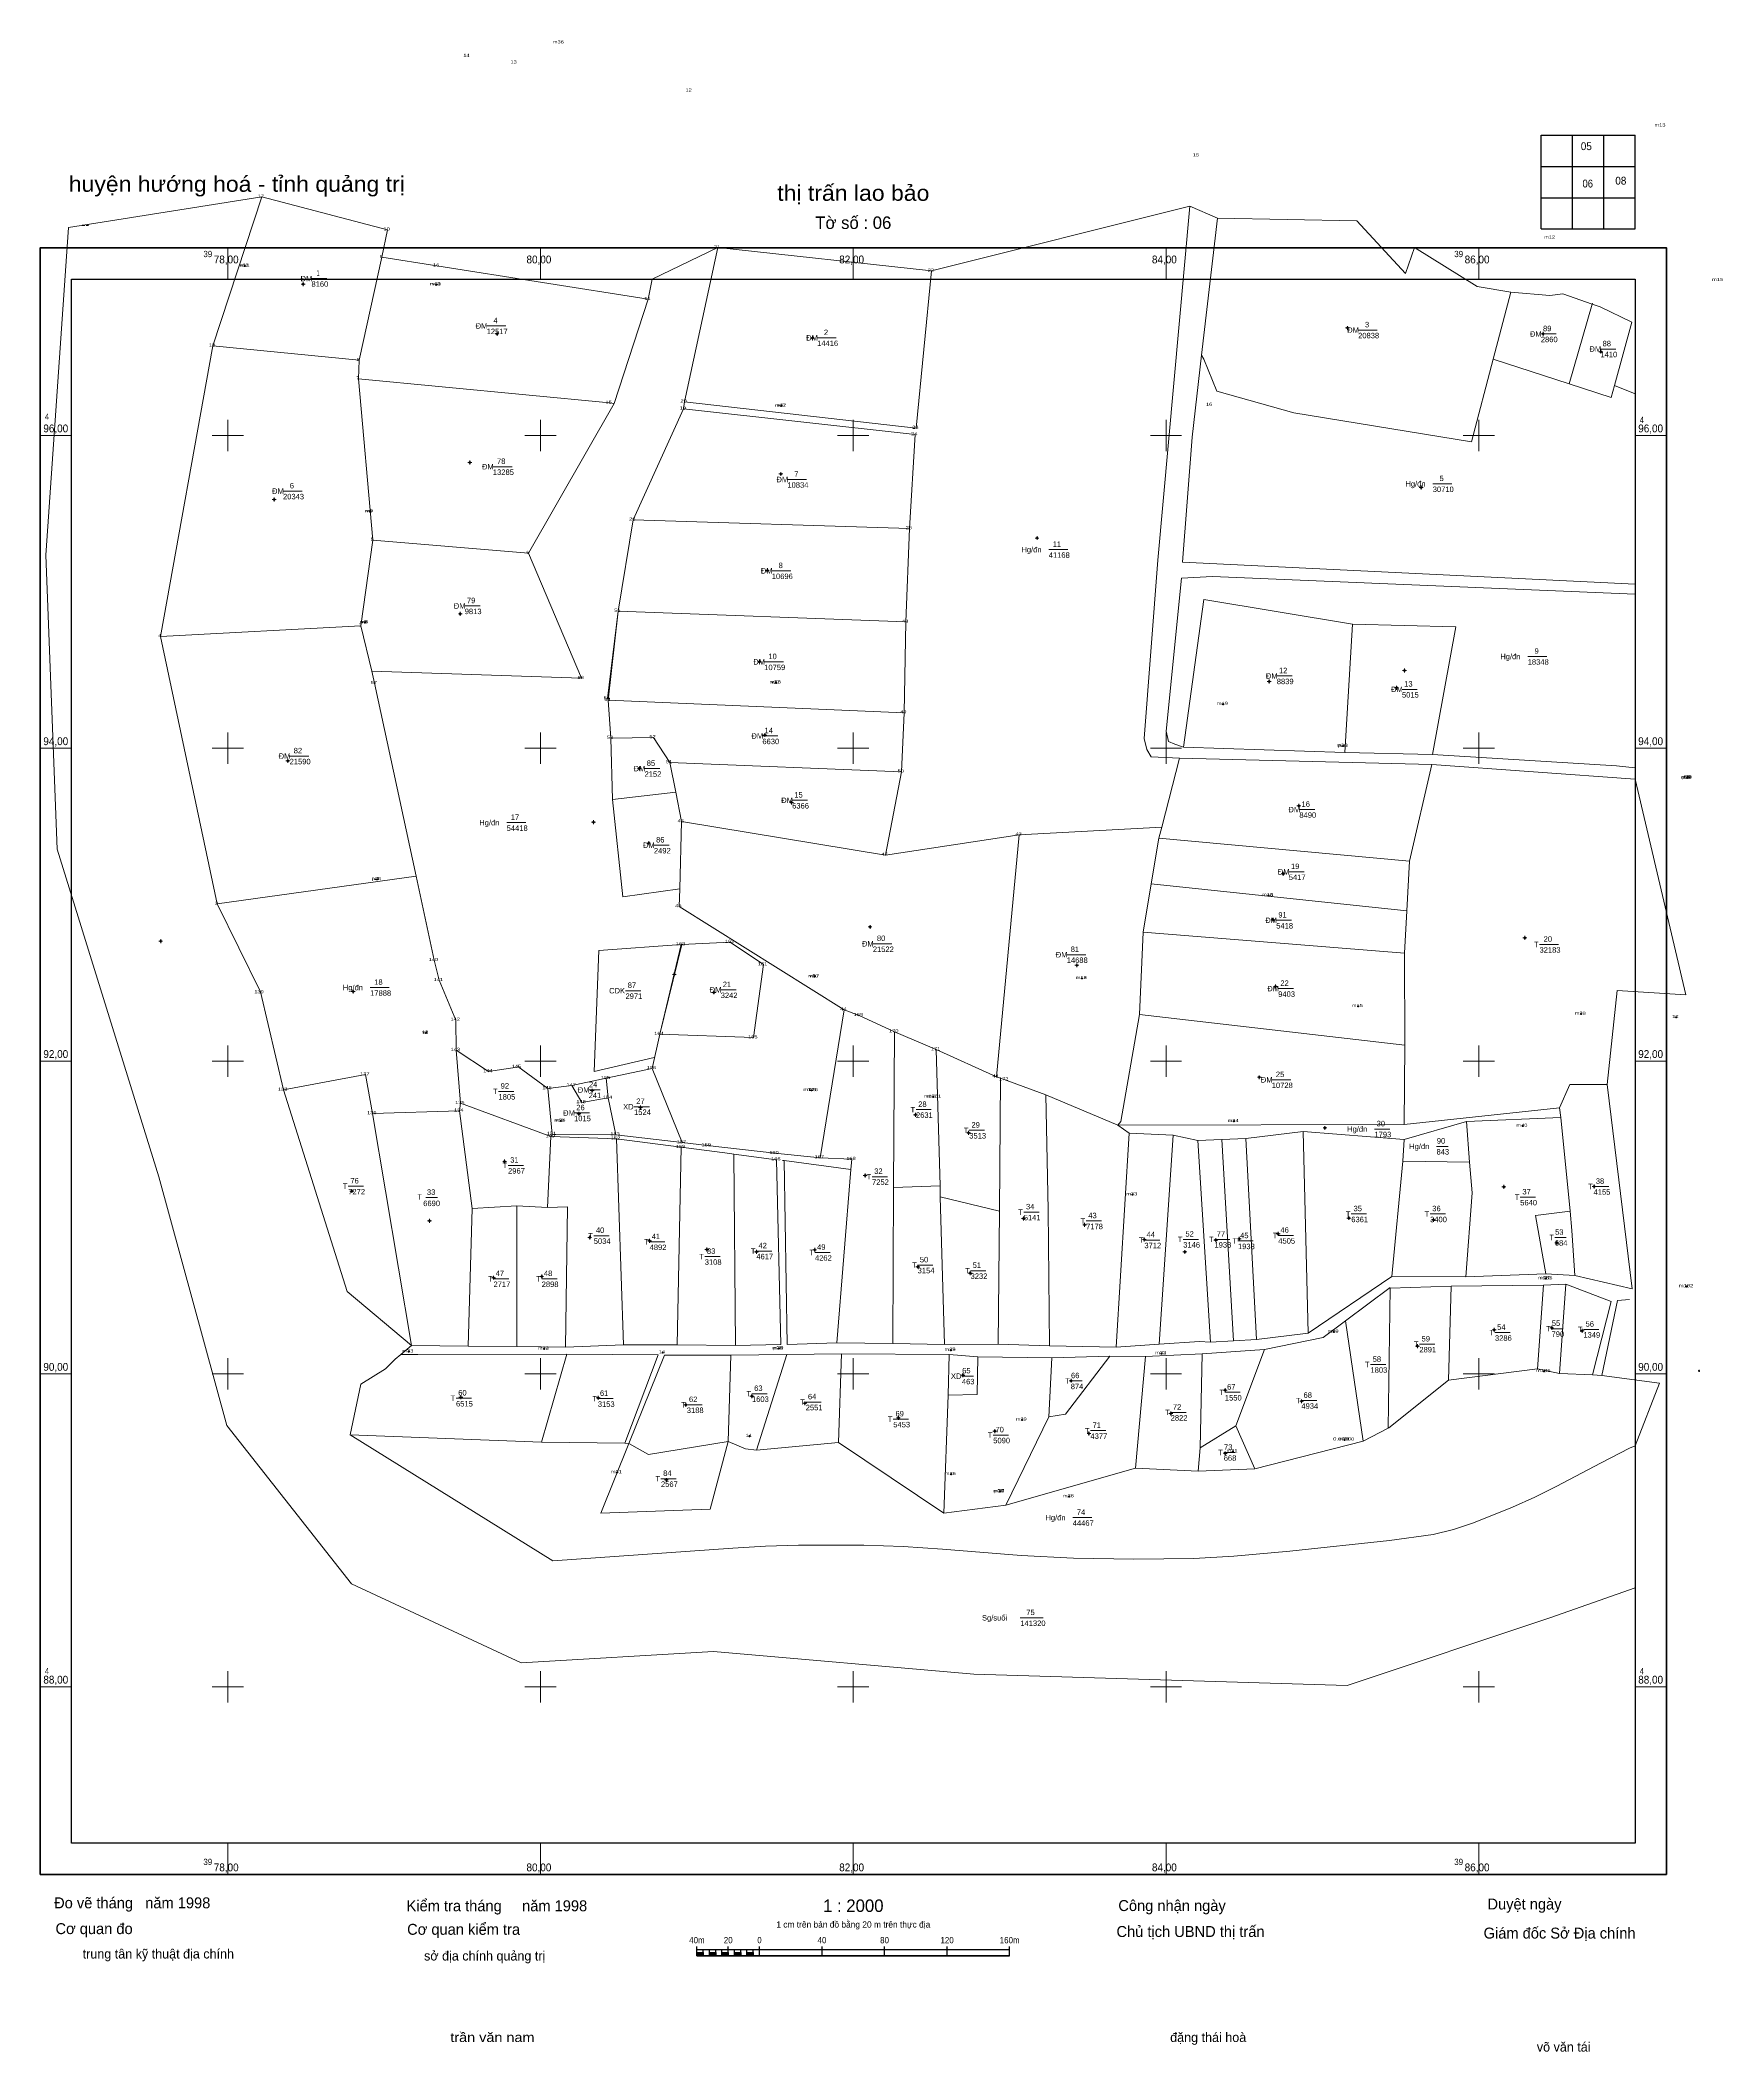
# Model space of a CAD drawing. Header units: metres. Extents: x 397680 to 398756, y 48567 to 49853.
import ezdxf
from ezdxf.enums import TextEntityAlignment as Align

# ---------------------------------------------------------------- set-up
doc = ezdxf.new("R2010")
doc.units = ezdxf.units.M
doc.header["$LTSCALE"] = 1.4
for name, color, linetype, lineweight in [('11', 7, 'Continuous', 13), ('22', 7, 'Continuous', 13), ('50', 7, 'Continuous', 13), ('62', 7, 'Continuous', 13), ('63', 7, 'Continuous', 13)]:
    doc.layers.add(name, color=color, linetype=linetype, lineweight=lineweight)
doc.layers.add('52', color=7, linetype='Continuous')

msp = doc.modelspace()

# ---------------------------------------------------------------- hatches: boundary and pattern name
at = {"layer": '11'}
for points in [[(397848.385, 49696.718, 1), (397848.085, 49696.718, 1)], [(398516.212, 49668.705, 1), (398515.912, 49668.705, 1)], [(397972.298, 49664.996, 1), (397971.998, 49664.996, 1)], [(398174.035, 49662.189, 1), (398173.735, 49662.189, 1)], [(398641.285, 49664.953, 1), (398640.985, 49664.953, 1)], [(398678.295, 49653.534, 1), (398677.995, 49653.534, 1)], [(397954.846, 49582.685, 1), (397954.546, 49582.685, 1)], [(398153.833, 49575.36, 1), (398153.533, 49575.36, 1)], [(398563.335, 49566.756, 1), (398563.035, 49566.756, 1)], [(397829.721, 49559.013, 1), (397829.421, 49559.013, 1)], [(398317.654, 49534.424, 1), (398317.354, 49534.424, 1)], [(398145.022, 49513.554, 1), (398144.722, 49513.554, 1)], [(397948.811, 49485.972, 1), (397948.511, 49485.972, 1)], [(398140.117, 49455.337, 1), (398139.817, 49455.337, 1)], [(398552.665, 49449.757, 1), (398552.365, 49449.757, 1)], [(398466.101, 49442.751, 1), (398465.801, 49442.751, 1)], [(398547.629, 49438.66, 1), (398547.329, 49438.66, 1)], [(398143.597, 49408.447, 1), (398143.297, 49408.447, 1)], [(397838.527, 49391.969, 1), (397838.227, 49391.969, 1)], [(398063.481, 49387.041, 1), (398063.181, 49387.041, 1)], [(398160.587, 49365.242, 1), (398160.287, 49365.242, 1)], [(398485.091, 49363.224, 1), (398484.791, 49363.224, 1)], [(398034.054, 49352.755, 1), (398033.754, 49352.755, 1)], [(398069.296, 49339.327, 1), (398068.996, 49339.327, 1)], [(398475.149, 49319.749, 1), (398474.849, 49319.749, 1)], [(398210.849, 49285.743, 1), (398210.549, 49285.743, 1)], [(398468.733, 49290.356, 1), (398468.433, 49290.356, 1)], [(397757.186, 49276.66, 1), (397756.886, 49276.66, 1)], [(398629.649, 49278.811, 1), (398629.349, 49278.811, 1)], [(398343.136, 49261.22, 1), (398342.836, 49261.22, 1)], [(397880.365, 49244.408, 1), (397880.065, 49244.408, 1)], [(398085.686, 49255.387, 1), (398085.386, 49255.387, 1)], [(398110.966, 49243.93, 1), (398110.666, 49243.93, 1)], [(398110.966, 49243.93, 1), (398110.666, 49243.93, 1)], [(398470.111, 49247.668, 1), (398469.811, 49247.668, 1)], [(398033.123, 49181.114, 1), (398032.823, 49181.114, 1)], [(398459.824, 49189.632, 1), (398459.524, 49189.632, 1)], [(398024.647, 49166.228, 1), (398024.347, 49166.228, 1)], [(398064.114, 49170.397, 1), (398063.814, 49170.397, 1)], [(398240.004, 49165.609, 1), (398239.704, 49165.609, 1)], [(398273.914, 49154.061, 1), (398273.614, 49154.061, 1)], [(398501.807, 49157.234, 1), (398501.507, 49157.234, 1)], [(397977.162, 49135.81, 1), (397976.862, 49135.81, 1)], [(397879.44, 49116.905, 1), (397879.14, 49116.905, 1)], [(398207.805, 49126.838, 1), (398207.505, 49126.838, 1)], [(398616.142, 49119.61, 1), (398615.842, 49119.61, 1)], [(398673.923, 49119.878, 1), (398673.623, 49119.878, 1)], [(397929.125, 49097.94, 1), (397928.825, 49097.94, 1)], [(398308.969, 49099.418, 1), (398308.669, 49099.418, 1)], [(398348.121, 49095.275, 1), (398347.821, 49095.275, 1)], [(398471.944, 49089.582, 1), (398471.644, 49089.582, 1)], [(398517.09, 49099.654, 1), (398516.79, 49099.654, 1)], [(398571.135, 49098.413, 1), (398570.835, 49098.413, 1)], [(398031.572, 49087.179, 1), (398031.272, 49087.179, 1)], [(398069.737, 49085.115, 1), (398069.437, 49085.115, 1)], [(398106.461, 49079.508, 1), (398106.161, 49079.508, 1)], [(398138.309, 49078.068, 1), (398138.009, 49078.068, 1)], [(398175.453, 49079.299, 1), (398175.153, 49079.299, 1)], [(398386.281, 49085.987, 1), (398385.981, 49085.987, 1)], [(398412.244, 49077.952, 1), (398411.944, 49077.952, 1)], [(398432.009, 49085.599, 1), (398431.709, 49085.599, 1)], [(398447.031, 49086.327, 1), (398446.731, 49086.327, 1)], [(398650.09, 49083.731, 1), (398649.79, 49083.731, 1)], [(398650.09, 49083.731, 1), (398649.79, 49083.731, 1)], [(398241.369, 49068.537, 1), (398241.069, 49068.537, 1)], [(398274.84, 49064.471, 1), (398274.54, 49064.471, 1)], [(397970.113, 49061.515, 1), (397969.813, 49061.515, 1)], [(398000.873, 49062.304, 1), (398000.573, 49062.304, 1)], [(398610.081, 49028.246, 1), (398609.781, 49028.246, 1)], [(398646.823, 49029.459, 1), (398646.523, 49029.459, 1)], [(398666.293, 49027.556, 1), (398665.993, 49027.556, 1)], [(398560.938, 49017.662, 1), (398560.638, 49017.662, 1)], [(398270.303, 48999.13, 1), (398270.003, 48999.13, 1)], [(398135.197, 48985.784, 1), (398134.897, 48985.784, 1)], [(398339.437, 48995.658, 1), (398339.137, 48995.658, 1)], [(398438.032, 48989.66, 1), (398437.732, 48989.66, 1)], [(397949.143, 48985.034, 1), (397948.843, 48985.034, 1)], [(398036.921, 48984.628, 1), (398036.621, 48984.628, 1)], [(398093.082, 48980.181, 1), (398092.782, 48980.181, 1)], [(398169.206, 48981.196, 1), (398168.906, 48981.196, 1)], [(398403.206, 48974.706, 1), (398402.906, 48974.706, 1)], [(398486.895, 48982.494, 1), (398486.595, 48982.494, 1)], [(398228.982, 48971.983, 1), (398228.682, 48971.983, 1)], [(398290.662, 48963.349, 1), (398290.362, 48963.349, 1)], [(398350.886, 48961.841, 1), (398350.586, 48961.841, 1)], [(398438.072, 48949.074, 1), (398437.772, 48949.074, 1)], [(398080.602, 48932.184, 1), (398080.302, 48932.184, 1)], [(398080.602, 48932.184, 1), (398080.302, 48932.184, 1)]]:
    msp.add_hatch(color=256, dxfattribs=at).paths.add_polyline_path(points)
at = {"layer": '50'}
for points in [[(397810.902, 49708.311, 1), (397810.752, 49708.311, 1)], [(397933.221, 49696.376, 1), (397933.071, 49696.376, 1)], [(397933.221, 49696.376, 1), (397933.071, 49696.376, 1)], [(397933.221, 49696.376, 1), (397933.071, 49696.376, 1)], [(398153.998, 49618.866, 1), (398153.848, 49618.866, 1)], [(398153.998, 49618.866, 1), (398153.848, 49618.866, 1)], [(397890.832, 49551.318, 1), (397890.682, 49551.318, 1)], [(397890.832, 49551.318, 1), (397890.682, 49551.318, 1)], [(397887.625, 49480.365, 1), (397887.475, 49480.365, 1)], [(397887.625, 49480.365, 1), (397887.475, 49480.365, 1)], [(398150.769, 49441.895, 1), (398150.619, 49441.895, 1)], [(398436.605, 49428.237, 1), (398436.455, 49428.237, 1)], [(398513.359, 49401.432, 1), (398513.209, 49401.432, 1)], [(398513.359, 49401.432, 1), (398513.209, 49401.432, 1)], [(398513.359, 49401.432, 1), (398513.209, 49401.432, 1)], [(398733.456, 49381.109, 1), (398733.306, 49381.109, 1)], [(398733.456, 49381.109, 1), (398733.306, 49381.109, 1)], [(398733.456, 49381.109, 1), (398733.306, 49381.109, 1)], [(398733.456, 49381.109, 1), (398733.306, 49381.109, 1)], [(398733.456, 49381.109, 1), (398733.306, 49381.109, 1)], [(398733.456, 49381.109, 1), (398733.306, 49381.109, 1)], [(397895.556, 49316.185, 1), (397895.406, 49316.185, 1)], [(397895.556, 49316.185, 1), (397895.406, 49316.185, 1)], [(398465.571, 49305.919, 1), (398465.421, 49305.919, 1)], [(398465.571, 49305.919, 1), (398465.421, 49305.919, 1)], [(398465.571, 49305.919, 1), (398465.421, 49305.919, 1)], [(398175.279, 49253.983, 1), (398175.129, 49253.983, 1)], [(398346.326, 49252.896, 1), (398346.176, 49252.896, 1)], [(398346.326, 49252.896, 1), (398346.176, 49252.896, 1)], [(398522.928, 49235.013, 1), (398522.778, 49235.013, 1)], [(398665.505, 49230.15, 1), (398665.355, 49230.15, 1)], [(398665.505, 49230.15, 1), (398665.355, 49230.15, 1)], [(397926.798, 49218.041, 1), (397926.648, 49218.041, 1)], [(398726.367, 49227.979, 1), (398726.217, 49227.979, 1)], [(398726.367, 49227.979, 1), (398726.217, 49227.979, 1)], [(398173.345, 49181.282, 1), (398173.195, 49181.282, 1)], [(398173.345, 49181.282, 1), (398173.195, 49181.282, 1)], [(398251.232, 49177.087, 1), (398251.082, 49177.087, 1)], [(398012.931, 49161.744, 1), (398012.781, 49161.744, 1)], [(398012.931, 49161.744, 1), (398012.781, 49161.744, 1)], [(398443.481, 49161.522, 1), (398443.331, 49161.522, 1)], [(398628.195, 49158.48, 1), (398628.045, 49158.48, 1)], [(398378.667, 49114.628, 1), (398378.517, 49114.628, 1)], [(398378.667, 49114.628, 1), (398378.517, 49114.628, 1)], [(398643.082, 49061.02, 1), (398642.932, 49061.02, 1)], [(398643.082, 49061.02, 1), (398642.932, 49061.02, 1)], [(398643.082, 49061.02, 1), (398642.932, 49061.02, 1)], [(398733.199, 49055.932, 1), (398733.049, 49055.932, 1)], [(398507.37, 49026.881, 1), (398507.22, 49026.881, 1)], [(398507.37, 49026.881, 1), (398507.22, 49026.881, 1)], [(398507.37, 49026.881, 1), (398507.22, 49026.881, 1)], [(397915.719, 49014.238, 1), (397915.569, 49014.238, 1)], [(398002.301, 49016.023, 1), (398002.151, 49016.023, 1)], [(398002.301, 49016.023, 1), (398002.151, 49016.023, 1)], [(398002.301, 49016.023, 1), (398002.151, 49016.023, 1)], [(398078.164, 49013.669, 1), (398078.014, 49013.669, 1)], [(398152.377, 49016.17, 1), (398152.227, 49016.17, 1)], [(398152.377, 49016.17, 1), (398152.227, 49016.17, 1)], [(398152.377, 49016.17, 1), (398152.227, 49016.17, 1)], [(398262.43, 49015.243, 1), (398262.28, 49015.243, 1)], [(398262.43, 49015.243, 1), (398262.28, 49015.243, 1)], [(398262.43, 49015.243, 1), (398262.28, 49015.243, 1)], [(398397.183, 49013.102, 1), (398397.033, 49013.102, 1)], [(398397.183, 49013.102, 1), (398397.033, 49013.102, 1)], [(398397.183, 49013.102, 1), (398397.033, 49013.102, 1)], [(398641.836, 49001.634, 1), (398641.686, 49001.634, 1)], [(398740.952, 49001.885, 1), (398740.802, 49001.885, 1)], [(398133.651, 48960.22, 1), (398133.501, 48960.22, 1)], [(398307.988, 48970.643, 1), (398307.838, 48970.643, 1)], [(398442.769, 48950.437, 1), (398442.619, 48950.437, 1)], [(398514.278, 48957.926, 1), (398514.128, 48957.926, 1)], [(398514.278, 48957.926, 1), (398514.128, 48957.926, 1)], [(398049.054, 48937.01, 1), (398048.904, 48937.01, 1)], [(398262.612, 48935.843, 1), (398262.462, 48935.843, 1)], [(398262.612, 48935.843, 1), (398262.462, 48935.843, 1)], [(398293.715, 48924.814, 1), (398293.565, 48924.814, 1)], [(398293.715, 48924.814, 1), (398293.565, 48924.814, 1)], [(398293.715, 48924.814, 1), (398293.565, 48924.814, 1)], [(398338.101, 48921.627, 1), (398337.951, 48921.627, 1)]]:
    msp.add_hatch(color=256, dxfattribs=at).paths.add_polyline_path(points)
at = {"layer": '63'}
for points in [[(398100, 48628), (398100, 48630), (398104, 48630), (398104, 48628)], [(398108, 48628), (398108, 48630), (398112, 48630), (398112, 48628)], [(398116, 48628), (398116, 48630), (398120, 48630), (398120, 48628)], [(398124, 48628), (398124, 48630), (398128, 48630), (398128, 48628)], [(398132, 48628), (398132, 48630), (398136, 48630), (398136, 48628)]]:
    msp.add_hatch(color=256, dxfattribs=at).paths.add_polyline_path(points)

# ---------------------------------------------------------------- linework, layer by layer
at = {"layer": '11'}
for p, q in [((397847.61, 49696.72), (397846.99, 49696.72)), ((397848.24, 49697.97), (397848.24, 49697.34)), ((397848.24, 49696.09), (397848.24, 49695.47)), ((397849.49, 49696.72), (397848.86, 49696.72)), ((398515.44, 49668.7), (398514.81, 49668.7)), ((398516.06, 49669.95), (398516.06, 49669.33)), ((398516.06, 49668.08), (398516.06, 49667.45)), ((398517.31, 49668.7), (398516.69, 49668.7)), ((397971.52, 49665), (397970.9, 49665)), ((397972.15, 49666.25), (397972.15, 49665.62)), ((397972.15, 49664.37), (397972.15, 49663.75)), ((397973.4, 49665), (397972.77, 49665)), ((398173.26, 49662.19), (398172.63, 49662.19)), ((398173.88, 49663.44), (398173.88, 49662.81)), ((398173.88, 49661.56), (398173.88, 49660.94)), ((398175.13, 49662.19), (398174.51, 49662.19)), ((398640.51, 49664.95), (398639.88, 49664.95)), ((398641.13, 49666.2), (398641.13, 49665.58)), ((398641.13, 49664.33), (398641.13, 49663.7)), ((398642.38, 49664.95), (398641.76, 49664.95)), ((398678.15, 49654.78), (398678.15, 49654.16)), ((398677.52, 49653.53), (398676.9, 49653.53)), ((398678.15, 49652.91), (398678.15, 49652.28)), ((398679.4, 49653.53), (398678.77, 49653.53)), ((397954.07, 49582.68), (397953.45, 49582.68)), ((397954.7, 49583.93), (397954.7, 49583.31)), ((397954.7, 49582.06), (397954.7, 49581.43)), ((397955.95, 49582.68), (397955.32, 49582.68)), ((398153.06, 49575.36), (398152.43, 49575.36)), ((398153.68, 49576.61), (398153.68, 49575.98)), ((398153.68, 49574.73), (398153.68, 49574.11)), ((398154.93, 49575.36), (398154.31, 49575.36)), ((398562.56, 49566.76), (398561.93, 49566.76)), ((398563.18, 49568.01), (398563.18, 49567.38)), ((398563.18, 49566.13), (398563.18, 49565.51)), ((398564.43, 49566.76), (398563.81, 49566.76)), ((397828.95, 49559.01), (397828.32, 49559.01)), ((397829.57, 49560.26), (397829.57, 49559.64)), ((397829.57, 49558.39), (397829.57, 49557.76)), ((397830.82, 49559.01), (397830.2, 49559.01)), ((398316.88, 49534.42), (398316.25, 49534.42)), ((398317.5, 49535.67), (398317.5, 49535.05)), ((398317.5, 49533.8), (398317.5, 49533.17)), ((398318.75, 49534.42), (398318.13, 49534.42)), ((398144.25, 49513.55), (398143.62, 49513.55)), ((398144.87, 49514.8), (398144.87, 49514.18)), ((398146.12, 49513.55), (398145.5, 49513.55)), ((398144.87, 49512.93), (398144.87, 49512.3)), ((397948.04, 49485.97), (397947.41, 49485.97)), ((397948.66, 49487.22), (397948.66, 49486.6)), ((397948.66, 49485.35), (397948.66, 49484.72)), ((397949.91, 49485.97), (397949.29, 49485.97)), ((398139.34, 49455.34), (398138.72, 49455.34)), ((398139.97, 49456.59), (398139.97, 49455.96)), ((398139.97, 49454.71), (398139.97, 49454.09)), ((398141.22, 49455.34), (398140.59, 49455.34)), ((398551.89, 49449.76), (398551.26, 49449.76)), ((398552.51, 49451.01), (398552.51, 49450.38)), ((398552.51, 49449.13), (398552.51, 49448.51)), ((398553.76, 49449.76), (398553.14, 49449.76)), ((398465.33, 49442.75), (398464.7, 49442.75)), ((398465.95, 49444), (398465.95, 49443.38)), ((398465.95, 49442.13), (398465.95, 49441.5)), ((398467.2, 49442.75), (398466.58, 49442.75)), ((398546.85, 49438.66), (398546.23, 49438.66)), ((398547.48, 49439.91), (398547.48, 49439.29)), ((398547.48, 49438.04), (398547.48, 49437.41)), ((398548.73, 49438.66), (398548.1, 49438.66)), ((398142.82, 49408.45), (398142.2, 49408.45)), ((398143.45, 49409.7), (398143.45, 49409.07)), ((398143.45, 49407.82), (398143.45, 49407.2)), ((398144.7, 49408.45), (398144.07, 49408.45)), ((397837.75, 49391.97), (397837.13, 49391.97)), ((397838.38, 49393.22), (397838.38, 49392.59)), ((397838.38, 49391.34), (397838.38, 49390.72)), ((397839.63, 49391.97), (397839, 49391.97)), ((398062.71, 49387.04), (398062.08, 49387.04)), ((398063.33, 49388.29), (398063.33, 49387.67)), ((398063.33, 49386.42), (398063.33, 49385.79)), ((398064.58, 49387.04), (398063.96, 49387.04)), ((398159.81, 49365.24), (398159.19, 49365.24)), ((398160.44, 49366.49), (398160.44, 49365.87)), ((398160.44, 49364.62), (398160.44, 49363.99)), ((398161.69, 49365.24), (398161.06, 49365.24)), ((398484.32, 49363.22), (398483.69, 49363.22)), ((398484.94, 49364.47), (398484.94, 49363.85)), ((398484.94, 49362.6), (398484.94, 49361.97)), ((398486.19, 49363.22), (398485.57, 49363.22)), ((398033.28, 49352.75), (398032.65, 49352.75)), ((398033.9, 49354), (398033.9, 49353.38)), ((398033.9, 49352.13), (398033.9, 49351.5)), ((398035.15, 49352.75), (398034.53, 49352.75)), ((398068.52, 49339.33), (398067.9, 49339.33)), ((398069.15, 49340.58), (398069.15, 49339.95)), ((398069.15, 49338.7), (398069.15, 49338.08)), ((398070.4, 49339.33), (398069.77, 49339.33)), ((398475, 49321), (398475, 49320.37)), ((398474.37, 49319.75), (398473.75, 49319.75)), ((398475, 49319.12), (398475, 49318.5)), ((398476.25, 49319.75), (398475.62, 49319.75)), ((398210.07, 49285.74), (398209.45, 49285.74)), ((398210.7, 49286.99), (398210.7, 49286.37)), ((398210.7, 49285.12), (398210.7, 49284.49)), ((398211.95, 49285.74), (398211.32, 49285.74)), ((398467.96, 49290.36), (398467.33, 49290.36)), ((398468.58, 49291.61), (398468.58, 49290.98)), ((398468.58, 49289.73), (398468.58, 49289.11)), ((398469.83, 49290.36), (398469.21, 49290.36)), ((397756.41, 49276.66), (397755.79, 49276.66)), ((397757.04, 49277.91), (397757.04, 49277.28)), ((397757.04, 49276.04), (397757.04, 49275.41)), ((397758.29, 49276.66), (397757.66, 49276.66)), ((398628.87, 49278.81), (398628.25, 49278.81)), ((398629.5, 49280.06), (398629.5, 49279.44)), ((398629.5, 49278.19), (398629.5, 49277.56)), ((398630.75, 49278.81), (398630.12, 49278.81)), ((398085.54, 49256.64), (398085.54, 49256.01)), ((398342.36, 49261.22), (398341.74, 49261.22)), ((398342.99, 49262.47), (398342.99, 49261.84)), ((398342.99, 49260.59), (398342.99, 49259.97)), ((398344.24, 49261.22), (398343.61, 49261.22)), ((397879.59, 49244.41), (397878.97, 49244.41)), ((397880.22, 49245.66), (397880.22, 49245.03)), ((397880.22, 49243.78), (397880.22, 49243.16)), ((397881.47, 49244.41), (397880.84, 49244.41)), ((398084.91, 49255.39), (398084.29, 49255.39)), ((398085.54, 49254.76), (398085.54, 49254.14)), ((398086.79, 49255.39), (398086.16, 49255.39)), ((398110.19, 49243.93), (398109.57, 49243.93)), ((398110.19, 49243.93), (398109.57, 49243.93)), ((398110.82, 49245.18), (398110.82, 49244.56)), ((398110.82, 49245.18), (398110.82, 49244.56)), ((398110.82, 49243.31), (398110.82, 49242.68)), ((398110.82, 49243.31), (398110.82, 49242.68)), ((398112.07, 49243.93), (398111.44, 49243.93)), ((398112.07, 49243.93), (398111.44, 49243.93)), ((398469.34, 49247.67), (398468.71, 49247.67)), ((398469.96, 49248.92), (398469.96, 49248.29)), ((398469.96, 49247.04), (398469.96, 49246.42)), ((398471.21, 49247.67), (398470.59, 49247.67)), ((398032.35, 49181.11), (398031.72, 49181.11)), ((398032.97, 49182.36), (398032.97, 49181.74)), ((398032.97, 49180.49), (398032.97, 49179.86)), ((398034.22, 49181.11), (398033.6, 49181.11)), ((398459.05, 49189.63), (398458.42, 49189.63)), ((398459.67, 49190.88), (398459.67, 49190.26)), ((398459.67, 49189.01), (398459.67, 49188.38)), ((398460.92, 49189.63), (398460.3, 49189.63)), ((398023.87, 49166.23), (398023.25, 49166.23)), ((398024.5, 49167.48), (398024.5, 49166.85)), ((398025.75, 49166.23), (398025.12, 49166.23)), ((398063.34, 49170.4), (398062.71, 49170.4)), ((398063.96, 49171.65), (398063.96, 49171.02)), ((398063.96, 49169.77), (398063.96, 49169.15)), ((398065.21, 49170.4), (398064.59, 49170.4)), ((398239.85, 49166.86), (398239.85, 49166.23)), ((398024.5, 49165.6), (398024.5, 49164.98)), ((398239.23, 49165.61), (398238.6, 49165.61)), ((398239.85, 49164.98), (398239.85, 49164.36)), ((398241.1, 49165.61), (398240.48, 49165.61)), ((398273.14, 49154.06), (398272.51, 49154.06)), ((398273.76, 49155.31), (398273.76, 49154.69)), ((398273.76, 49153.44), (398273.76, 49152.81)), ((398275.01, 49154.06), (398274.39, 49154.06)), ((398501.03, 49157.23), (398500.41, 49157.23)), ((398501.66, 49158.48), (398501.66, 49157.86)), ((398501.66, 49156.61), (398501.66, 49155.98)), ((398502.91, 49157.23), (398502.28, 49157.23)), ((397976.39, 49135.81), (397975.76, 49135.81)), ((397977.01, 49137.06), (397977.01, 49136.43)), ((397977.01, 49135.18), (397977.01, 49134.56)), ((397978.26, 49135.81), (397977.64, 49135.81)), ((398207.66, 49128.09), (398207.66, 49127.46)), ((397878.67, 49116.91), (397878.04, 49116.91)), ((397879.29, 49118.16), (397879.29, 49117.53)), ((397879.29, 49116.28), (397879.29, 49115.66)), ((397880.54, 49116.91), (397879.92, 49116.91)), ((398207.03, 49126.84), (398206.41, 49126.84)), ((398207.66, 49126.21), (398207.66, 49125.59)), ((398208.91, 49126.84), (398208.28, 49126.84)), ((398615.37, 49119.61), (398614.74, 49119.61)), ((398615.99, 49120.86), (398615.99, 49120.23)), ((398615.99, 49118.98), (398615.99, 49118.36)), ((398617.24, 49119.61), (398616.62, 49119.61)), ((398673.15, 49119.88), (398672.52, 49119.88)), ((398673.77, 49121.13), (398673.77, 49120.5)), ((398673.77, 49119.25), (398673.77, 49118.63)), ((398675.02, 49119.88), (398674.4, 49119.88)), ((397928.35, 49097.94), (397927.73, 49097.94)), ((397928.98, 49099.19), (397928.98, 49098.57)), ((397928.98, 49097.32), (397928.98, 49096.69)), ((397930.23, 49097.94), (397929.6, 49097.94)), ((398308.19, 49099.42), (398307.57, 49099.42)), ((398308.82, 49100.67), (398308.82, 49100.04)), ((398308.82, 49098.79), (398308.82, 49098.17)), ((398310.07, 49099.42), (398309.44, 49099.42)), ((398347.35, 49095.27), (398346.72, 49095.27)), ((398347.97, 49096.52), (398347.97, 49095.9)), ((398347.97, 49094.65), (398347.97, 49094.02)), ((398349.22, 49095.27), (398348.6, 49095.27)), ((398471.17, 49089.58), (398470.54, 49089.58)), ((398471.79, 49090.83), (398471.79, 49090.21)), ((398471.79, 49088.96), (398471.79, 49088.33)), ((398473.04, 49089.58), (398472.42, 49089.58)), ((398516.31, 49099.65), (398515.69, 49099.65)), ((398516.94, 49100.9), (398516.94, 49100.28)), ((398516.94, 49099.03), (398516.94, 49098.4)), ((398518.19, 49099.65), (398517.56, 49099.65)), ((398570.36, 49098.41), (398569.74, 49098.41)), ((398570.99, 49099.66), (398570.99, 49099.04)), ((398570.99, 49097.79), (398570.99, 49097.16)), ((398572.24, 49098.41), (398571.61, 49098.41)), ((398030.8, 49087.18), (398030.17, 49087.18)), ((398031.42, 49088.43), (398031.42, 49087.8)), ((398031.42, 49086.55), (398031.42, 49085.93)), ((398032.67, 49087.18), (398032.05, 49087.18)), ((398068.96, 49085.11), (398068.34, 49085.11)), ((398069.59, 49086.36), (398069.59, 49085.74)), ((398069.59, 49084.49), (398069.59, 49083.86)), ((398070.84, 49085.11), (398070.21, 49085.11)), ((398105.69, 49079.51), (398105.06, 49079.51)), ((398106.31, 49080.76), (398106.31, 49080.13)), ((398106.31, 49078.88), (398106.31, 49078.26)), ((398107.56, 49079.51), (398106.94, 49079.51)), ((398137.53, 49078.07), (398136.91, 49078.07)), ((398138.16, 49079.32), (398138.16, 49078.69)), ((398138.16, 49077.44), (398138.16, 49076.82)), ((398139.41, 49078.07), (398138.78, 49078.07)), ((398174.68, 49079.3), (398174.05, 49079.3)), ((398175.3, 49080.55), (398175.3, 49079.92)), ((398175.3, 49078.67), (398175.3, 49078.05)), ((398176.55, 49079.3), (398175.93, 49079.3)), ((398385.51, 49085.99), (398384.88, 49085.99)), ((398386.13, 49087.24), (398386.13, 49086.61)), ((398386.13, 49085.36), (398386.13, 49084.74)), ((398387.38, 49085.99), (398386.76, 49085.99)), ((398411.47, 49077.95), (398410.84, 49077.95)), ((398412.09, 49079.2), (398412.09, 49078.58)), ((398412.09, 49077.33), (398412.09, 49076.7)), ((398413.34, 49077.95), (398412.72, 49077.95)), ((398431.23, 49085.6), (398430.61, 49085.6)), ((398431.86, 49086.85), (398431.86, 49086.22)), ((398431.86, 49084.97), (398431.86, 49084.35)), ((398433.11, 49085.6), (398432.48, 49085.6)), ((398446.26, 49086.33), (398445.63, 49086.33)), ((398446.88, 49087.58), (398446.88, 49086.95)), ((398446.88, 49085.7), (398446.88, 49085.08)), ((398448.13, 49086.33), (398447.51, 49086.33)), ((398649.32, 49083.73), (398648.69, 49083.73)), ((398649.32, 49083.73), (398648.69, 49083.73)), ((398649.94, 49084.98), (398649.94, 49084.36)), ((398649.94, 49084.98), (398649.94, 49084.36)), ((398649.94, 49083.11), (398649.94, 49082.48)), ((398649.94, 49083.11), (398649.94, 49082.48)), ((398651.19, 49083.73), (398650.57, 49083.73)), ((398651.19, 49083.73), (398650.57, 49083.73)), ((398000.72, 49063.55), (398000.72, 49062.93)), ((398240.59, 49068.54), (398239.97, 49068.54)), ((398241.22, 49069.79), (398241.22, 49069.16)), ((398241.22, 49067.91), (398241.22, 49067.29)), ((398242.47, 49068.54), (398241.84, 49068.54)), ((398274.07, 49064.47), (398273.44, 49064.47)), ((398274.69, 49065.72), (398274.69, 49065.1)), ((398274.69, 49063.85), (398274.69, 49063.22)), ((398275.94, 49064.47), (398275.32, 49064.47)), ((397969.34, 49061.52), (397968.71, 49061.52)), ((397969.96, 49062.77), (397969.96, 49062.14)), ((397969.96, 49060.89), (397969.96, 49060.27)), ((397971.21, 49061.52), (397970.59, 49061.52)), ((398000.1, 49062.3), (397999.47, 49062.3)), ((398000.72, 49061.68), (398000.72, 49061.05)), ((398001.97, 49062.3), (398001.35, 49062.3)), ((398609.31, 49028.25), (398608.68, 49028.25)), ((398609.93, 49029.5), (398609.93, 49028.87)), ((398609.93, 49027.62), (398609.93, 49027)), ((398611.18, 49028.25), (398610.56, 49028.25)), ((398646.05, 49029.46), (398645.42, 49029.46)), ((398646.67, 49030.71), (398646.67, 49030.08)), ((398646.67, 49028.83), (398646.67, 49028.21)), ((398647.92, 49029.46), (398647.3, 49029.46)), ((398665.52, 49027.56), (398664.89, 49027.56)), ((398666.14, 49028.81), (398666.14, 49028.18)), ((398666.14, 49026.93), (398666.14, 49026.31)), ((398667.39, 49027.56), (398666.77, 49027.56)), ((398560.16, 49017.66), (398559.54, 49017.66)), ((398560.79, 49018.91), (398560.79, 49018.29)), ((398560.79, 49017.04), (398560.79, 49016.41)), ((398562.04, 49017.66), (398561.41, 49017.66)), ((398269.53, 48999.13), (398268.9, 48999.13)), ((398270.15, 49000.38), (398270.15, 48999.75)), ((398271.4, 48999.13), (398270.78, 48999.13)), ((397948.99, 48986.28), (397948.99, 48985.66)), ((398036.77, 48985.88), (398036.77, 48985.25)), ((398135.05, 48987.03), (398135.05, 48986.41)), ((398270.15, 48998.5), (398270.15, 48997.88)), ((398338.66, 48995.66), (398338.04, 48995.66)), ((398339.29, 48996.91), (398339.29, 48996.28)), ((398339.29, 48995.03), (398339.29, 48994.41)), ((398340.54, 48995.66), (398339.91, 48995.66)), ((398437.26, 48989.66), (398436.63, 48989.66)), ((398437.88, 48990.91), (398437.88, 48990.28)), ((398437.88, 48989.03), (398437.88, 48988.41)), ((398439.13, 48989.66), (398438.51, 48989.66)), ((397948.37, 48985.03), (397947.74, 48985.03)), ((397948.99, 48984.41), (397948.99, 48983.78)), ((397950.24, 48985.03), (397949.62, 48985.03)), ((398036.15, 48984.63), (398035.52, 48984.63)), ((398036.77, 48984), (398036.77, 48983.38)), ((398038.02, 48984.63), (398037.4, 48984.63)), ((398092.31, 48980.18), (398091.68, 48980.18)), ((398092.93, 48981.43), (398092.93, 48980.81)), ((398092.93, 48979.56), (398092.93, 48978.93)), ((398094.18, 48980.18), (398093.56, 48980.18)), ((398134.42, 48985.78), (398133.8, 48985.78)), ((398135.05, 48985.16), (398135.05, 48984.53)), ((398136.3, 48985.78), (398135.67, 48985.78)), ((398168.43, 48981.2), (398167.81, 48981.2)), ((398169.06, 48982.45), (398169.06, 48981.82)), ((398169.06, 48980.57), (398169.06, 48979.95)), ((398170.31, 48981.2), (398169.68, 48981.2)), ((398228.83, 48973.23), (398228.83, 48972.61)), ((398402.43, 48974.71), (398401.81, 48974.71)), ((398403.06, 48975.96), (398403.06, 48975.33)), ((398403.06, 48974.08), (398403.06, 48973.46)), ((398404.31, 48974.71), (398403.68, 48974.71)), ((398486.12, 48982.49), (398485.49, 48982.49)), ((398486.74, 48983.74), (398486.74, 48983.12)), ((398486.74, 48981.87), (398486.74, 48981.24)), ((398487.99, 48982.49), (398487.37, 48982.49)), ((398228.21, 48971.98), (398227.58, 48971.98)), ((398228.83, 48971.36), (398228.83, 48970.73)), ((398230.08, 48971.98), (398229.46, 48971.98)), ((398289.89, 48963.35), (398289.26, 48963.35)), ((398290.51, 48964.6), (398290.51, 48963.97)), ((398290.51, 48962.72), (398290.51, 48962.1)), ((398291.76, 48963.35), (398291.14, 48963.35)), ((398350.11, 48961.84), (398349.49, 48961.84)), ((398350.74, 48963.09), (398350.74, 48962.47)), ((398350.74, 48961.22), (398350.74, 48960.59)), ((398351.99, 48961.84), (398351.36, 48961.84)), ((398437.3, 48949.07), (398436.67, 48949.07)), ((398437.92, 48950.32), (398437.92, 48949.7)), ((398437.92, 48948.45), (398437.92, 48947.82)), ((398439.17, 48949.07), (398438.55, 48949.07)), ((398079.83, 48932.18), (398079.2, 48932.18)), ((398079.83, 48932.18), (398079.2, 48932.18)), ((398080.45, 48933.43), (398080.45, 48932.81)), ((398080.45, 48933.43), (398080.45, 48932.81)), ((398080.45, 48931.56), (398080.45, 48930.93)), ((398080.45, 48931.56), (398080.45, 48930.93)), ((398081.7, 48932.18), (398081.08, 48932.18)), ((398081.7, 48932.18), (398081.08, 48932.18))]:
    msp.add_line(p, q, dxfattribs=at)
for points in [[(397848.24, 49697.34), (397847.61, 49696.72), (397848.24, 49696.09), (397848.86, 49696.72)], [(398516.06, 49669.33), (398515.44, 49668.7), (398516.06, 49668.08), (398516.69, 49668.7)], [(397972.15, 49665.62), (397971.52, 49665), (397972.15, 49664.37), (397972.77, 49665)], [(398173.88, 49662.81), (398173.26, 49662.19), (398173.88, 49661.56), (398174.51, 49662.19)], [(398641.13, 49665.58), (398640.51, 49664.95), (398641.13, 49664.33), (398641.76, 49664.95)], [(398678.15, 49654.16), (398677.52, 49653.53), (398678.15, 49652.91), (398678.77, 49653.53)], [(397954.7, 49583.31), (397954.07, 49582.68), (397954.7, 49582.06), (397955.32, 49582.68)], [(398153.68, 49575.98), (398153.06, 49575.36), (398153.68, 49574.73), (398154.31, 49575.36)], [(398563.18, 49567.38), (398562.56, 49566.76), (398563.18, 49566.13), (398563.81, 49566.76)], [(397829.57, 49559.64), (397828.95, 49559.01), (397829.57, 49558.39), (397830.2, 49559.01)], [(398317.5, 49535.05), (398316.88, 49534.42), (398317.5, 49533.8), (398318.13, 49534.42)], [(398144.87, 49514.18), (398144.25, 49513.55), (398144.87, 49512.93), (398145.5, 49513.55)], [(397948.66, 49486.6), (397948.04, 49485.97), (397948.66, 49485.35), (397949.29, 49485.97)], [(398139.97, 49455.96), (398139.34, 49455.34), (398139.97, 49454.71), (398140.59, 49455.34)], [(398552.51, 49450.38), (398551.89, 49449.76), (398552.51, 49449.13), (398553.14, 49449.76)], [(398465.95, 49443.38), (398465.33, 49442.75), (398465.95, 49442.13), (398466.58, 49442.75)], [(398547.48, 49439.29), (398546.85, 49438.66), (398547.48, 49438.04), (398548.1, 49438.66)], [(398143.45, 49409.07), (398142.82, 49408.45), (398143.45, 49407.82), (398144.07, 49408.45)], [(397838.38, 49392.59), (397837.75, 49391.97), (397838.38, 49391.34), (397839, 49391.97)], [(398063.33, 49387.67), (398062.71, 49387.04), (398063.33, 49386.42), (398063.96, 49387.04)], [(398160.44, 49365.87), (398159.81, 49365.24), (398160.44, 49364.62), (398161.06, 49365.24)], [(398484.94, 49363.85), (398484.32, 49363.22), (398484.94, 49362.6), (398485.57, 49363.22)], [(398033.9, 49353.38), (398033.28, 49352.75), (398033.9, 49352.13), (398034.53, 49352.75)], [(398069.15, 49339.95), (398068.52, 49339.33), (398069.15, 49338.7), (398069.77, 49339.33)], [(398475, 49320.37), (398474.37, 49319.75), (398475, 49319.12), (398475.62, 49319.75)], [(398210.7, 49286.37), (398210.07, 49285.74), (398210.7, 49285.12), (398211.32, 49285.74)], [(398468.58, 49290.98), (398467.96, 49290.36), (398468.58, 49289.73), (398469.21, 49290.36)], [(397757.04, 49277.28), (397756.41, 49276.66), (397757.04, 49276.04), (397757.66, 49276.66)], [(398629.5, 49279.44), (398628.87, 49278.81), (398629.5, 49278.19), (398630.12, 49278.81)], [(398085.54, 49256.01), (398084.91, 49255.39), (398085.54, 49254.76), (398086.16, 49255.39)], [(398342.99, 49261.84), (398342.36, 49261.22), (398342.99, 49260.59), (398343.61, 49261.22)], [(397880.22, 49245.03), (397879.59, 49244.41), (397880.22, 49243.78), (397880.84, 49244.41)], [(398110.82, 49244.56), (398110.19, 49243.93), (398110.82, 49243.31), (398111.44, 49243.93)], [(398110.82, 49244.56), (398110.19, 49243.93), (398110.82, 49243.31), (398111.44, 49243.93)], [(398469.96, 49248.29), (398469.34, 49247.67), (398469.96, 49247.04), (398470.59, 49247.67)], [(398032.97, 49181.74), (398032.35, 49181.11), (398032.97, 49180.49), (398033.6, 49181.11)], [(398459.67, 49190.26), (398459.05, 49189.63), (398459.67, 49189.01), (398460.3, 49189.63)], [(398024.5, 49166.85), (398023.87, 49166.23), (398024.5, 49165.6), (398025.12, 49166.23)], [(398063.96, 49171.02), (398063.34, 49170.4), (398063.96, 49169.77), (398064.59, 49170.4)], [(398239.85, 49166.23), (398239.23, 49165.61), (398239.85, 49164.98), (398240.48, 49165.61)], [(398273.76, 49154.69), (398273.14, 49154.06), (398273.76, 49153.44), (398274.39, 49154.06)], [(398501.66, 49157.86), (398501.03, 49157.23), (398501.66, 49156.61), (398502.28, 49157.23)], [(397977.01, 49136.43), (397976.39, 49135.81), (397977.01, 49135.18), (397977.64, 49135.81)], [(398207.66, 49127.46), (398207.03, 49126.84), (398207.66, 49126.21), (398208.28, 49126.84)], [(397879.29, 49117.53), (397878.67, 49116.91), (397879.29, 49116.28), (397879.92, 49116.91)], [(398615.99, 49120.23), (398615.37, 49119.61), (398615.99, 49118.98), (398616.62, 49119.61)], [(398673.77, 49120.5), (398673.15, 49119.88), (398673.77, 49119.25), (398674.4, 49119.88)], [(397928.98, 49098.57), (397928.35, 49097.94), (397928.98, 49097.32), (397929.6, 49097.94)], [(398308.82, 49100.04), (398308.19, 49099.42), (398308.82, 49098.79), (398309.44, 49099.42)], [(398347.97, 49095.9), (398347.35, 49095.27), (398347.97, 49094.65), (398348.6, 49095.27)], [(398471.79, 49090.21), (398471.17, 49089.58), (398471.79, 49088.96), (398472.42, 49089.58)], [(398516.94, 49100.28), (398516.31, 49099.65), (398516.94, 49099.03), (398517.56, 49099.65)], [(398570.99, 49099.04), (398570.36, 49098.41), (398570.99, 49097.79), (398571.61, 49098.41)], [(398031.42, 49087.8), (398030.8, 49087.18), (398031.42, 49086.55), (398032.05, 49087.18)], [(398069.59, 49085.74), (398068.96, 49085.11), (398069.59, 49084.49), (398070.21, 49085.11)], [(398106.31, 49080.13), (398105.69, 49079.51), (398106.31, 49078.88), (398106.94, 49079.51)], [(398138.16, 49078.69), (398137.53, 49078.07), (398138.16, 49077.44), (398138.78, 49078.07)], [(398175.3, 49079.92), (398174.68, 49079.3), (398175.3, 49078.67), (398175.93, 49079.3)], [(398386.13, 49086.61), (398385.51, 49085.99), (398386.13, 49085.36), (398386.76, 49085.99)], [(398412.09, 49078.58), (398411.47, 49077.95), (398412.09, 49077.33), (398412.72, 49077.95)], [(398431.86, 49086.22), (398431.23, 49085.6), (398431.86, 49084.97), (398432.48, 49085.6)], [(398446.88, 49086.95), (398446.26, 49086.33), (398446.88, 49085.7), (398447.51, 49086.33)], [(398649.94, 49084.36), (398649.32, 49083.73), (398649.94, 49083.11), (398650.57, 49083.73)], [(398649.94, 49084.36), (398649.32, 49083.73), (398649.94, 49083.11), (398650.57, 49083.73)], [(398241.22, 49069.16), (398240.59, 49068.54), (398241.22, 49067.91), (398241.84, 49068.54)], [(398274.69, 49065.1), (398274.07, 49064.47), (398274.69, 49063.85), (398275.32, 49064.47)], [(397969.96, 49062.14), (397969.34, 49061.52), (397969.96, 49060.89), (397970.59, 49061.52)], [(398000.72, 49062.93), (398000.1, 49062.3), (398000.72, 49061.68), (398001.35, 49062.3)], [(398609.93, 49028.87), (398609.31, 49028.25), (398609.93, 49027.62), (398610.56, 49028.25)], [(398646.67, 49030.08), (398646.05, 49029.46), (398646.67, 49028.83), (398647.3, 49029.46)], [(398666.14, 49028.18), (398665.52, 49027.56), (398666.14, 49026.93), (398666.77, 49027.56)], [(398560.79, 49018.29), (398560.16, 49017.66), (398560.79, 49017.04), (398561.41, 49017.66)], [(398270.15, 48999.75), (398269.53, 48999.13), (398270.15, 48998.5), (398270.78, 48999.13)], [(398135.05, 48986.41), (398134.42, 48985.78), (398135.05, 48985.16), (398135.67, 48985.78)], [(398339.29, 48996.28), (398338.66, 48995.66), (398339.29, 48995.03), (398339.91, 48995.66)], [(398437.88, 48990.28), (398437.26, 48989.66), (398437.88, 48989.03), (398438.51, 48989.66)], [(397948.99, 48985.66), (397948.37, 48985.03), (397948.99, 48984.41), (397949.62, 48985.03)], [(398036.77, 48985.25), (398036.15, 48984.63), (398036.77, 48984), (398037.4, 48984.63)], [(398092.93, 48980.81), (398092.31, 48980.18), (398092.93, 48979.56), (398093.56, 48980.18)], [(398169.06, 48981.82), (398168.43, 48981.2), (398169.06, 48980.57), (398169.68, 48981.2)], [(398403.06, 48975.33), (398402.43, 48974.71), (398403.06, 48974.08), (398403.68, 48974.71)], [(398486.74, 48983.12), (398486.12, 48982.49), (398486.74, 48981.87), (398487.37, 48982.49)], [(398228.83, 48972.61), (398228.21, 48971.98), (398228.83, 48971.36), (398229.46, 48971.98)], [(398290.51, 48963.97), (398289.89, 48963.35), (398290.51, 48962.72), (398291.14, 48963.35)], [(398350.74, 48962.47), (398350.11, 48961.84), (398350.74, 48961.22), (398351.36, 48961.84)], [(398437.92, 48949.7), (398437.3, 48949.07), (398437.92, 48948.45), (398438.55, 48949.07)], [(398080.45, 48932.81), (398079.83, 48932.18), (398080.45, 48931.56), (398081.08, 48932.18)], [(398080.45, 48932.81), (398079.83, 48932.18), (398080.45, 48931.56), (398081.08, 48932.18)]]:
    msp.add_lwpolyline(points, close=True, dxfattribs=at)
for centre in [(397848.235, 49696.718), (398516.062, 49668.705), (397972.148, 49664.996), (398173.885, 49662.189), (398641.135, 49664.953), (398678.145, 49653.534), (397954.696, 49582.685), (398153.683, 49575.36), (398563.185, 49566.756), (397829.571, 49559.013), (398317.504, 49534.424), (398144.872, 49513.554), (397948.661, 49485.972), (398139.967, 49455.337), (398552.515, 49449.757), (398465.951, 49442.751), (398547.479, 49438.66), (398143.447, 49408.447), (397838.377, 49391.969), (398063.331, 49387.041), (398160.437, 49365.242), (398484.941, 49363.224), (398033.904, 49352.755), (398069.146, 49339.327), (398474.999, 49319.749), (398210.699, 49285.743), (398468.583, 49290.356), (397757.036, 49276.66), (398629.499, 49278.811), (398342.986, 49261.22), (397880.215, 49244.408), (398085.536, 49255.387), (398110.816, 49243.93), (398110.816, 49243.93), (398469.961, 49247.668), (398032.973, 49181.114), (398459.674, 49189.632), (398024.497, 49166.228), (398063.964, 49170.397), (398239.854, 49165.609), (398273.764, 49154.061), (398501.657, 49157.234), (397977.012, 49135.81), (397879.29, 49116.905), (398207.655, 49126.838), (398615.992, 49119.61), (398673.773, 49119.878), (397928.975, 49097.94), (398308.819, 49099.418), (398347.971, 49095.275), (398471.794, 49089.582), (398516.94, 49099.654), (398570.985, 49098.413), (398031.422, 49087.179), (398069.587, 49085.115), (398106.311, 49079.508), (398138.159, 49078.068), (398175.303, 49079.299), (398386.131, 49085.987), (398412.094, 49077.952), (398431.859, 49085.599), (398446.881, 49086.327), (398649.94, 49083.731), (398649.94, 49083.731), (398241.219, 49068.537), (398274.69, 49064.471), (397969.963, 49061.515), (398000.723, 49062.304), (398609.931, 49028.246), (398646.673, 49029.459), (398666.143, 49027.556), (398560.788, 49017.662), (398270.153, 48999.13), (398135.047, 48985.784), (398339.287, 48995.658), (398437.882, 48989.66), (397948.993, 48985.034), (398036.771, 48984.628), (398092.932, 48980.181), (398169.056, 48981.196), (398403.056, 48974.706), (398486.745, 48982.494), (398228.832, 48971.983), (398290.512, 48963.349), (398350.736, 48961.841), (398437.922, 48949.074), (398080.452, 48932.184), (398080.452, 48932.184)]:
    msp.add_circle(centre, 0.15, dxfattribs=at)
at = {"layer": '22'}
for p, q in [((398250.08, 49705.16), (398415.2, 49746.66)), ((398415.2, 49746.66), (398432.89, 49738.82)), ((398432.89, 49738.82), (398422.78, 49651.34)), ((398113.44, 49720.07), (398091.98, 49621.55)), ((398250.08, 49705.16), (398113.44, 49720.07)), ((397883.9, 49648.05), (397898.54, 49713.91)), ((398046.99, 49620.38), (398068.83, 49687.07)), ((398620.5, 49691.61), (398609.21, 49648.75)), ((397790.31, 49657.28), (397883.9, 49648.05)), ((398657.9, 49632.98), (398609.21, 49648.75)), ((398046.99, 49620.38), (397992.33, 49524.72)), ((398091.45, 49617.02), (398059.17, 49546.06)), ((398091.98, 49621.55), (398091.45, 49617.02)), ((398049.58, 49487.68), (398059.17, 49546.06)), ((398059.17, 49546.06), (398236.05, 49540.53)), ((398236.05, 49540.53), (398233.63, 49480.78)), ((398049.58, 49487.68), (398042.87, 49431.76)), ((398049.58, 49487.68), (398043.27, 49430.72)), ((398233.63, 49480.78), (398049.58, 49487.68)), ((397756.85, 49471.53), (397885.02, 49478.35)), ((397885.02, 49478.35), (397892.01, 49449.36)), ((398233.63, 49480.78), (398232.48, 49422.74)), ((398519.34, 49479.4), (398514.3, 49397.36)), ((397793.18, 49300.46), (397756.85, 49471.53)), ((398044.96, 49406.51), (398043.27, 49430.72)), ((398043.27, 49430.72), (398232.48, 49422.74)), ((398411.13, 49400.65), (398514.3, 49397.36)), ((398082.67, 49390.93), (398230.88, 49385.03)), ((398570.07, 49389.61), (398408.7, 49393.77)), ((398570.52, 49395.93), (398514.3, 49397.36)), ((398570.07, 49389.61), (398555.77, 49327.81)), ((398088.96, 49310.06), (398090.15, 49353.09)), ((398306.13, 49344.71), (398291.54, 49189.95)), ((397793.18, 49300.46), (397920.42, 49318.18)), ((398390.54, 49313.37), (398554.06, 49295.99)), ((398385.35, 49282.43), (398383.13, 49229.83)), ((398385.35, 49282.43), (398552.62, 49269.06)), ((398076.21, 49217.2), (398090.01, 49274.47)), ((398090.39, 49274.49), (398090.01, 49274.47)), ((398178.77, 49138.23), (398194.07, 49232.76)), ((398253.1, 49207.42), (398226.36, 49218.79)), ((398552.69, 49210.21), (398383.13, 49229.83)), ((397945.93, 49207.01), (397948.85, 49173.06)), ((398071.39, 49195.35), (398076.21, 49217.2)), ((398291.54, 49189.95), (398253.1, 49207.42)), ((397967.28, 49193.9), (397966.78, 49193.4)), ((397985.56, 49196.61), (398004.62, 49182.47)), ((398020.07, 49184.32), (398004.62, 49182.47)), ((398004.62, 49182.47), (398007.44, 49153.34)), ((398294.14, 49189.04), (398291.54, 49189.95)), ((398293.41, 49104.04), (398294.14, 49189.04)), ((398323.15, 49178.36), (398294.14, 49189.04)), ((397917.44, 49018.25), (397892.55, 49166.55)), ((397948.18, 49168.21), (397956.21, 49105.82)), ((398006.65, 49151.71), (397948.85, 49173.06)), ((398552.23, 49159.5), (398651.58, 49170.14)), ((398652.52, 49163.94), (398651.58, 49170.14)), ((398007.44, 49153.34), (398006.65, 49151.71)), ((398368.1, 49017.2), (398376.47, 49153.97)), ((398369.17, 49159.05), (398552.23, 49159.5)), ((398490.81, 49026.11), (398487.72, 49154.97)), ((398592.13, 49161.29), (398594.19, 49135.38)), ((398592.13, 49161.29), (398594.19, 49135.38)), ((398048.17, 49152.93), (398090.63, 49147.86)), ((398053.03, 49018.68), (398048.46, 49150.29)), ((398048.46, 49150.29), (398089.94, 49144.93)), ((398089.94, 49144.93), (398087.45, 49018.57)), ((398091.13, 49148.36), (398090.63, 49147.86)), ((398124.71, 49018.18), (398123.57, 49140.55)), ((398395.62, 49019.01), (398404.48, 49152.65)), ((398435.68, 49149.91), (398443.11, 49021.24)), ((398457.85, 49022.08), (398450.98, 49150.52)), ((398551.52, 49135.94), (398552.38, 49149.85)), ((398154.83, 49136.47), (398155.86, 49136.34)), ((398189.51, 49019.97), (398198.52, 49130.77)), ((398544.42, 49062.28), (398551.52, 49135.94)), ((398594.19, 49135.38), (398551.52, 49135.94)), ((398225.77, 49119.12), (398255.47, 49120.27)), ((397926.66, 49112.85), (397934.02, 49112.85)), ((397953.76, 49017.8), (397956.21, 49105.82)), ((397984.87, 49107.43), (397984.82, 49017.42)), ((398293.41, 49104.04), (398255.66, 49113.14)), ((398292.68, 49019.04), (398293.41, 49104.04)), ((398543.26, 49055.25), (398514.79, 49034.03)), ((398457.85, 49022.08), (398490.81, 49026.11)), ((398514.79, 49034.03), (398526.17, 48957.06)), ((397917.44, 49018.25), (397910.6, 49012.48)), ((398124.71, 49018.18), (398087.45, 49018.57)), ((398119.98, 48956.88), (398121.68, 49012.06)), ((398153.67, 49018.84), (398124.71, 49018.18)), ((398153.67, 49018.84), (398124.71, 49018.18)), ((398138.01, 48951.26), (398157.4, 49012.33)), ((398190.63, 48956.11), (398192.4, 49012.75)), ((398260.64, 48986.49), (398261.39, 49012.4)), ((398325.46, 49017.85), (398368.1, 49017.2)), ((398395.62, 49019.01), (398368.1, 49017.2)), ((398463.02, 49015.63), (398423.11, 49012.84)), ((398444.73, 48966.81), (398463.02, 49015.63)), ((398651.68, 49000.36), (398672.68, 48999.45)), ((398672.68, 48999.45), (398678.67, 48999.03)), ((398678.67, 48999.03), (398715.58, 48994)), ((398678.67, 48999.03), (398715.58, 48994)), ((398257.81, 48910.89), (398260.64, 48986.49)), ((398715.58, 48994), (398700, 48954.02)), ((397878.15, 48961.15), (398000.68, 48956.29)), ((398053.93, 48955.77), (398056.35, 48955.6)), ((398297.51, 48916.03), (398380.48, 48939.73))]:
    msp.add_line(p, q, dxfattribs=at)
for points in [[(398700, 48954.02), (398700, 48863.13), (398646.18, 48844.16), (398515.9, 48800.81), (398277.06, 48808.03), (398110.6, 48822.48), (397987.56, 48815.26), (397879, 48865.84), (397799.39, 48967), (397755.96, 49125.98), (397690.82, 49335.53), (397683.59, 49523.41), (397698.06, 49732.97), (397821.63, 49752.51)], [(397821.63, 49752.51), (397790.31, 49657.28), (397756.85, 49471.53)], [(397898.54, 49713.91), (397902.06, 49731.5), (397821.63, 49752.51)], [(398408.7, 49393.77), (398390.58, 49394.54), (398387.69, 49399.15), (398386.13, 49406.31), (398394.7, 49520.18), (398415.2, 49746.66)], [(398432.89, 49738.82), (398521.95, 49737.27), (398553.06, 49703.56), (398558.84, 49720.21), (398598.95, 49695.2), (398620.5, 49691.61)], [(398113.44, 49720.07), (398071.39, 49700), (398068.83, 49687.07)], [(398068.83, 49687.07), (397933.73, 49708.36), (397898.54, 49713.91)], [(398091.98, 49621.55), (398240.17, 49604.72), (398250.08, 49705.16)], [(398672.59, 49684.03), (398653.86, 49690.43), (398645.48, 49689.55), (398620.5, 49691.61)], [(398657.9, 49632.98), (398672.59, 49684.03), (398672.77, 49684.64)], [(398697.92, 49672.52), (398677.61, 49682.31), (398672.59, 49684.03)], [(398686.82, 49631.92), (398697.92, 49672.52), (398686.82, 49631.92)], [(397892.8, 49533.1), (397883.54, 49636.18), (397883.9, 49648.05)], [(398422.78, 49651.34), (398416.72, 49598.96), (398410.61, 49518.92), (398700, 49504.92), (398700, 49626.61), (398686.82, 49631.92)], [(398609.21, 49648.75), (398595.28, 49595.89), (398481.85, 49614.51), (398432.49, 49628.39), (398424.24, 49648.67), (398422.78, 49651.34)], [(397883.54, 49636.18), (398044.02, 49620.77), (398046.99, 49620.38)], [(398686.82, 49631.92), (398684.73, 49624.29), (398657.9, 49632.98)], [(398236.05, 49540.53), (398239.48, 49600.53), (398091.45, 49617.02)], [(397885.02, 49478.35), (397892.8, 49533.1), (397992.33, 49524.72)], [(397892.01, 49449.36), (398026.13, 49444.78), (397992.33, 49524.72)], [(398411.13, 49400.65), (398405.6, 49402.62), (398401.55, 49404.35), (398400.01, 49410.93), (398409.99, 49508.78), (398429.71, 49509.81), (398700, 49498.51), (398700, 49387.51), (398688.03, 49388.79), (398570.52, 49395.93)], [(398411.13, 49400.65), (398424.12, 49495.09), (398519.34, 49479.4)], [(398570.52, 49395.93), (398585.26, 49477.61), (398519.34, 49479.4)], [(397920.42, 49318.18), (397893.89, 49441.58), (397892.01, 49449.36)], [(398232.48, 49422.74), (398230.88, 49385.03), (398220.52, 49331.74), (398090.15, 49353.09), (398086.41, 49372.01)], [(398082.67, 49390.93), (398072.12, 49406.93), (398044.96, 49406.51)], [(398044.96, 49406.51), (398046.03, 49367.24), (398086.41, 49372.01)], [(398086.41, 49372.01), (398082.67, 49390.93), (398086.41, 49372.01)], [(398408.7, 49393.77), (398397.25, 49349.58), (398395.41, 49342.46), (398555.77, 49327.81)], [(398682.05, 49185.12), (398688.46, 49245.05), (398732.38, 49242.45), (398700, 49380.23), (398570.07, 49389.61)], [(398046.03, 49367.24), (398052.54, 49305.04), (398088.96, 49310.06)], [(398220.52, 49331.74), (398306.13, 49344.71), (398397.25, 49349.58)], [(398395.41, 49342.46), (398390.54, 49313.37), (398385.35, 49282.43)], [(398552.23, 49159.5), (398552.69, 49210.21), (398552.62, 49269.06), (398554.06, 49295.99), (398555.77, 49327.81)], [(397920.42, 49318.18), (397931.98, 49264.42), (397935.12, 49251.71), (397945.87, 49226.26), (397945.93, 49207.01)], [(398088.96, 49310.06), (398088.65, 49298.87), (398194.07, 49232.76)], [(397835.56, 49181.6), (397820.94, 49244.34), (397793.18, 49300.46)], [(398090.01, 49274.47), (398037.17, 49270.76), (398034.21, 49193.38), (398072.64, 49202.24)], [(398090.39, 49274.49), (398121.35, 49276.05), (398142.53, 49261.65), (398136.25, 49215), (398076.21, 49217.2)], [(398090.51, 49274.97), (398090.39, 49274.49), (398076.21, 49217.2)], [(398226.36, 49218.79), (398203.72, 49229.23), (398194.07, 49232.76)], [(398225.19, 49019.45), (398225.77, 49119.12), (398226.36, 49218.79)], [(398383.13, 49229.83), (398371.09, 49161.41), (398369.17, 49159.05)], [(397945.93, 49207.01), (397966.78, 49193.4), (397985.06, 49196.11)], [(398258.23, 49018.86), (398255.66, 49113.14), (398255.47, 49120.27), (398253.1, 49207.42)], [(398042, 49188.99), (398071.39, 49195.35), (398090.63, 49147.86)], [(397835.56, 49181.6), (397888.11, 49191.32), (397892.55, 49166.55)], [(397917.44, 49018.25), (397876.39, 49052.77), (397835.56, 49181.6)], [(398020.07, 49184.32), (398042, 49188.99), (398043.31, 49176.41)], [(398043.31, 49176.41), (398026.4, 49173.59), (398020.07, 49184.32)], [(398651.58, 49170.14), (398658.19, 49185.03), (398682.05, 49185.12)], [(398682.05, 49185.12), (398698.11, 49054.44), (398661.51, 49062.96)], [(397892.55, 49166.55), (397948.18, 49168.21), (397948.85, 49173.06)], [(398007.44, 49153.34), (398048.17, 49152.93), (398043.31, 49176.41)], [(398323.15, 49178.36), (398369.17, 49159.05), (398376.47, 49153.97), (398404.48, 49152.65)], [(398325.46, 49017.85), (398324.68, 49104.96), (398323.15, 49178.36)], [(398404.48, 49152.65), (398420.38, 49149.3), (398435.68, 49149.91), (398450.98, 49150.52), (398487.72, 49154.97), (398552.38, 49149.85), (398592.13, 49161.29), (398652.52, 49163.94), (398658.39, 49104.04)], [(398004.48, 49106.48), (398006.65, 49151.71), (398048.46, 49150.29)], [(398089.94, 49144.93), (398121.07, 49140.87), (398123.57, 49140.55)], [(398090.63, 49147.86), (398106.45, 49146.04), (398149.8, 49141.06), (398178.77, 49138.23)], [(398123.57, 49140.55), (398150.99, 49136.97), (398153.67, 49018.84)], [(398420.38, 49149.3), (398428.37, 49020.39), (398443.11, 49021.24), (398457.85, 49022.08)], [(398189.51, 49019.97), (398157.62, 49018.89), (398155.86, 49136.34), (398198.52, 49130.77)], [(398178.77, 49138.23), (398199.05, 49137.28), (398198.52, 49130.77)], [(398594.19, 49135.38), (398595.75, 49115.76), (398591.82, 49062.03)], [(397956.21, 49105.82), (397984.87, 49107.43), (398004.48, 49106.48)], [(398004.48, 49106.48), (398017.25, 49106.72), (398016, 49017.04)], [(398642.99, 49063.92), (398636.31, 49101.33), (398658.39, 49104.04)], [(398658.39, 49104.04), (398659.6, 49091.73), (398661.51, 49062.96)], [(398661.51, 49062.96), (398642.99, 49063.92), (398591.82, 49062.03), (398544.42, 49062.28), (398490.81, 49026.11)], [(398542.01, 48965.27), (398543.29, 49054.9), (398582.3, 49056.19)], [(398655.72, 49057.46), (398641.41, 49056.81), (398582.3, 49056.19), (398580.72, 48996.01), (398637.58, 49003.29), (398641.41, 49056.81)], [(398637.58, 49003.29), (398651.68, 49000.36), (398655.72, 49057.46)], [(398672.68, 48999.45), (398684.79, 49046.19), (398655.72, 49057.46)], [(398678.67, 48999.03), (398688.82, 49046.95), (398696.52, 49047.6)], [(398514.79, 49034.03), (398500.47, 49023.36), (398463.02, 49015.63)], [(397910.6, 49012.48), (397906.99, 49009.43), (397900.72, 49003.31), (397885.08, 48993.39), (397878.15, 48961.15)], [(398016.75, 49012.58), (397921.58, 49012.44), (397910.6, 49012.48)], [(398016, 49017.04), (397984.82, 49017.42), (397953.76, 49017.8), (397917.44, 49018.25)], [(398053.93, 48955.77), (398000.68, 48956.29), (398016.75, 49012.58)], [(398087.45, 49018.57), (398053.03, 49018.68), (398016, 49017.04)], [(398053.93, 48955.77), (398075.11, 49012.17), (398016.75, 49012.58)], [(398056.35, 48955.6), (398079.22, 49012.02), (398121.68, 49012.06)], [(398364.15, 49011.42), (398326.97, 49010.21), (398279.73, 49010.93), (398261.39, 49012.4), (398192.4, 49012.75), (398157.4, 49012.33), (398121.68, 49012.06)], [(398325.46, 49017.85), (398292.68, 49019.04), (398258.23, 49018.86), (398225.19, 49019.45), (398189.51, 49019.97)], [(398364.15, 49011.42), (398386.88, 49011.23), (398423.11, 49012.84)], [(398428.37, 49020.39), (398421.49, 49020.71), (398395.62, 49019.01)], [(398420.6, 48937.91), (398421.81, 48952.66), (398423.11, 49012.84)], [(398260.64, 48986.49), (398279.3, 48986.81), (398279.73, 49010.93)], [(398297.51, 48916.03), (398325.01, 48972.5), (398326.97, 49010.21)], [(398325.01, 48972.5), (398335.68, 48974.23), (398364.15, 49011.42)], [(398420.6, 48937.91), (398380.48, 48939.73), (398386.88, 49011.23)], [(398542.01, 48965.27), (398542.51, 48965.53), (398580.72, 48996.01)], [(398700, 48954.02), (398696.52, 48952.43), (398677.86, 48942.97), (398650.02, 48928.18), (398635.93, 48921.18), (398621.55, 48914.86), (398596.63, 48904.76), (398583.94, 48900.47), (398570.92, 48897.41), (398543.02, 48893.47), (398479.27, 48886.66), (398443.45, 48883.45), (398417.83, 48882.06), (398379.35, 48881.55), (398340.89, 48882.2), (398307.37, 48883.89), (398257.11, 48887.89), (398231.98, 48889.57), (398206.83, 48890.44), (398164.91, 48890.43), (398143.95, 48889.84), (398123.02, 48888.69), (398007.91, 48880.57), (397878.15, 48961.15)], [(398420.6, 48937.91), (398456.86, 48939.29), (398526.17, 48957.06), (398542.01, 48965.27)], [(398421.81, 48952.66), (398444.73, 48966.81), (398456.86, 48939.29)], [(398056.35, 48955.6), (398038.51, 48910.91), (398108.46, 48913.62), (398119.98, 48956.88)], [(398119.98, 48956.88), (398068.94, 48948.44), (398056.35, 48955.6)], [(398119.98, 48956.88), (398131.06, 48952), (398138.01, 48951.26)], [(398297.51, 48916.03), (398257.81, 48910.89), (398190.63, 48956.11), (398138.01, 48951.26)]]:
    msp.add_lwpolyline(points, dxfattribs=at)
at = {"layer": '50'}
for p, q in [((397810.51, 49708.31), (397810.2, 49708.31)), ((397810.83, 49708.94), (397810.83, 49708.62)), ((397810.83, 49708), (397810.83, 49707.69)), ((397811.45, 49708.31), (397811.14, 49708.31)), ((397932.83, 49696.38), (397932.52, 49696.38)), ((397932.83, 49696.38), (397932.52, 49696.38)), ((397932.83, 49696.38), (397932.52, 49696.38)), ((397933.15, 49697), (397933.15, 49696.69)), ((397933.15, 49697), (397933.15, 49696.69)), ((397933.15, 49697), (397933.15, 49696.69)), ((397933.15, 49696.06), (397933.15, 49695.75)), ((397933.15, 49696.06), (397933.15, 49695.75)), ((397933.15, 49696.06), (397933.15, 49695.75)), ((397933.77, 49696.38), (397933.46, 49696.38)), ((397933.77, 49696.38), (397933.46, 49696.38)), ((397933.77, 49696.38), (397933.46, 49696.38)), ((398153.61, 49618.87), (398153.3, 49618.87)), ((398153.61, 49618.87), (398153.3, 49618.87)), ((398153.92, 49619.49), (398153.92, 49619.18)), ((398153.92, 49619.49), (398153.92, 49619.18)), ((398153.92, 49618.55), (398153.92, 49618.24)), ((398153.92, 49618.55), (398153.92, 49618.24)), ((398154.55, 49618.87), (398154.24, 49618.87)), ((398154.55, 49618.87), (398154.24, 49618.87)), ((397890.76, 49551.94), (397890.76, 49551.63)), ((397890.76, 49551.94), (397890.76, 49551.63)), ((397890.44, 49551.32), (397890.13, 49551.32)), ((397890.44, 49551.32), (397890.13, 49551.32)), ((397890.76, 49551.01), (397890.76, 49550.69)), ((397890.76, 49551.01), (397890.76, 49550.69)), ((397891.38, 49551.32), (397891.07, 49551.32)), ((397891.38, 49551.32), (397891.07, 49551.32)), ((397887.24, 49480.37), (397886.92, 49480.37)), ((397887.24, 49480.37), (397886.92, 49480.37)), ((397887.55, 49480.99), (397887.55, 49480.68)), ((397887.55, 49480.99), (397887.55, 49480.68)), ((397887.55, 49480.05), (397887.55, 49479.74)), ((397887.55, 49480.05), (397887.55, 49479.74)), ((397888.18, 49480.37), (397887.86, 49480.37)), ((397888.18, 49480.37), (397887.86, 49480.37)), ((398150.38, 49441.9), (398150.07, 49441.9)), ((398150.69, 49442.52), (398150.69, 49442.21)), ((398150.69, 49441.58), (398150.69, 49441.27)), ((398151.32, 49441.9), (398151.01, 49441.9)), ((398436.22, 49428.24), (398435.9, 49428.24)), ((398436.53, 49428.86), (398436.53, 49428.55)), ((398436.53, 49427.92), (398436.53, 49427.61)), ((398437.16, 49428.24), (398436.84, 49428.24)), ((398512.97, 49401.43), (398512.66, 49401.43)), ((398512.97, 49401.43), (398512.66, 49401.43)), ((398512.97, 49401.43), (398512.66, 49401.43)), ((398513.28, 49402.06), (398513.28, 49401.74)), ((398513.28, 49402.06), (398513.28, 49401.74)), ((398513.28, 49402.06), (398513.28, 49401.74)), ((398513.28, 49401.12), (398513.28, 49400.81)), ((398513.28, 49401.12), (398513.28, 49400.81)), ((398513.28, 49401.12), (398513.28, 49400.81)), ((398513.91, 49401.43), (398513.6, 49401.43)), ((398513.91, 49401.43), (398513.6, 49401.43)), ((398513.91, 49401.43), (398513.6, 49401.43)), ((398733.07, 49381.11), (398732.76, 49381.11)), ((398733.07, 49381.11), (398732.76, 49381.11)), ((398733.07, 49381.11), (398732.76, 49381.11)), ((398733.07, 49381.11), (398732.76, 49381.11)), ((398733.07, 49381.11), (398732.76, 49381.11)), ((398733.07, 49381.11), (398732.76, 49381.11)), ((398733.38, 49381.73), (398733.38, 49381.42)), ((398733.38, 49381.73), (398733.38, 49381.42)), ((398733.38, 49381.73), (398733.38, 49381.42)), ((398733.38, 49381.73), (398733.38, 49381.42)), ((398733.38, 49381.73), (398733.38, 49381.42)), ((398733.38, 49381.73), (398733.38, 49381.42)), ((398733.38, 49380.8), (398733.38, 49380.48)), ((398733.38, 49380.8), (398733.38, 49380.48)), ((398733.38, 49380.8), (398733.38, 49380.48)), ((398733.38, 49380.8), (398733.38, 49380.48)), ((398733.38, 49380.8), (398733.38, 49380.48)), ((398733.38, 49380.8), (398733.38, 49380.48)), ((398734.01, 49381.11), (398733.69, 49381.11)), ((398734.01, 49381.11), (398733.69, 49381.11)), ((398734.01, 49381.11), (398733.69, 49381.11)), ((398734.01, 49381.11), (398733.69, 49381.11)), ((398734.01, 49381.11), (398733.69, 49381.11)), ((398734.01, 49381.11), (398733.69, 49381.11)), ((397895.17, 49316.19), (397894.86, 49316.19)), ((397895.17, 49316.19), (397894.86, 49316.19)), ((397895.48, 49316.81), (397895.48, 49316.5)), ((397895.48, 49316.81), (397895.48, 49316.5)), ((397895.48, 49315.87), (397895.48, 49315.56)), ((397895.48, 49315.87), (397895.48, 49315.56)), ((397896.11, 49316.19), (397895.79, 49316.19)), ((397896.11, 49316.19), (397895.79, 49316.19)), ((398465.18, 49305.92), (398464.87, 49305.92)), ((398465.18, 49305.92), (398464.87, 49305.92)), ((398465.18, 49305.92), (398464.87, 49305.92)), ((398465.5, 49306.54), (398465.5, 49306.23)), ((398465.5, 49306.54), (398465.5, 49306.23)), ((398465.5, 49306.54), (398465.5, 49306.23)), ((398465.5, 49305.61), (398465.5, 49305.29)), ((398465.5, 49305.61), (398465.5, 49305.29)), ((398465.5, 49305.61), (398465.5, 49305.29)), ((398466.12, 49305.92), (398465.81, 49305.92)), ((398466.12, 49305.92), (398465.81, 49305.92)), ((398466.12, 49305.92), (398465.81, 49305.92)), ((398174.89, 49253.98), (398174.58, 49253.98)), ((398175.2, 49254.61), (398175.2, 49254.3)), ((398175.2, 49253.67), (398175.2, 49253.36)), ((398175.83, 49253.98), (398175.52, 49253.98)), ((398345.94, 49252.9), (398345.63, 49252.9)), ((398345.94, 49252.9), (398345.63, 49252.9)), ((398346.25, 49253.52), (398346.25, 49253.21)), ((398346.25, 49253.52), (398346.25, 49253.21)), ((398346.25, 49252.58), (398346.25, 49252.27)), ((398346.25, 49252.58), (398346.25, 49252.27)), ((398346.88, 49252.9), (398346.56, 49252.9)), ((398346.88, 49252.9), (398346.56, 49252.9)), ((398522.54, 49235.01), (398522.23, 49235.01)), ((398522.85, 49235.64), (398522.85, 49235.33)), ((398522.85, 49234.7), (398522.85, 49234.39)), ((398523.48, 49235.01), (398523.17, 49235.01)), ((398665.43, 49230.77), (398665.43, 49230.46)), ((398665.43, 49230.77), (398665.43, 49230.46)), ((397926.41, 49218.04), (397926.1, 49218.04)), ((397926.72, 49218.67), (397926.72, 49218.35)), ((397926.72, 49217.73), (397926.72, 49217.42)), ((397927.35, 49218.04), (397927.04, 49218.04)), ((398665.12, 49230.15), (398664.8, 49230.15)), ((398665.12, 49230.15), (398664.8, 49230.15)), ((398665.43, 49229.84), (398665.43, 49229.52)), ((398665.43, 49229.84), (398665.43, 49229.52)), ((398666.06, 49230.15), (398665.74, 49230.15)), ((398666.06, 49230.15), (398665.74, 49230.15)), ((398725.98, 49227.98), (398725.67, 49227.98)), ((398725.98, 49227.98), (398725.67, 49227.98)), ((398726.29, 49228.6), (398726.29, 49228.29)), ((398726.29, 49228.6), (398726.29, 49228.29)), ((398726.29, 49227.67), (398726.29, 49227.35)), ((398726.29, 49227.67), (398726.29, 49227.35)), ((398726.92, 49227.98), (398726.6, 49227.98)), ((398726.92, 49227.98), (398726.6, 49227.98)), ((398172.96, 49181.28), (398172.64, 49181.28)), ((398172.96, 49181.28), (398172.64, 49181.28)), ((398173.27, 49181.91), (398173.27, 49181.59)), ((398173.27, 49181.91), (398173.27, 49181.59)), ((398173.27, 49180.97), (398173.27, 49180.66)), ((398173.27, 49180.97), (398173.27, 49180.66)), ((398173.9, 49181.28), (398173.58, 49181.28)), ((398173.9, 49181.28), (398173.58, 49181.28)), ((398250.84, 49177.09), (398250.53, 49177.09)), ((398251.16, 49177.71), (398251.16, 49177.4)), ((398251.16, 49176.77), (398251.16, 49176.46)), ((398251.78, 49177.09), (398251.47, 49177.09)), ((398012.54, 49161.74), (398012.23, 49161.74)), ((398012.54, 49161.74), (398012.23, 49161.74)), ((398012.86, 49162.37), (398012.86, 49162.06)), ((398012.86, 49162.37), (398012.86, 49162.06)), ((398012.86, 49161.43), (398012.86, 49161.12)), ((398012.86, 49161.43), (398012.86, 49161.12)), ((398013.48, 49161.74), (398013.17, 49161.74)), ((398013.48, 49161.74), (398013.17, 49161.74)), ((398443.09, 49161.52), (398442.78, 49161.52)), ((398443.41, 49162.15), (398443.41, 49161.83)), ((398443.41, 49161.21), (398443.41, 49160.9)), ((398444.03, 49161.52), (398443.72, 49161.52)), ((398627.81, 49158.48), (398627.5, 49158.48)), ((398628.12, 49159.1), (398628.12, 49158.79)), ((398628.12, 49158.17), (398628.12, 49157.86)), ((398628.74, 49158.48), (398628.43, 49158.48)), ((398378.28, 49114.63), (398377.97, 49114.63)), ((398378.28, 49114.63), (398377.97, 49114.63)), ((398378.59, 49115.25), (398378.59, 49114.94)), ((398378.59, 49115.25), (398378.59, 49114.94)), ((398379.22, 49114.63), (398378.9, 49114.63)), ((398379.22, 49114.63), (398378.9, 49114.63)), ((398378.59, 49114.32), (398378.59, 49114)), ((398378.59, 49114.32), (398378.59, 49114)), ((398642.69, 49061.02), (398642.38, 49061.02)), ((398642.69, 49061.02), (398642.38, 49061.02)), ((398642.69, 49061.02), (398642.38, 49061.02)), ((398643.01, 49061.65), (398643.01, 49061.33)), ((398643.01, 49061.65), (398643.01, 49061.33)), ((398643.01, 49061.65), (398643.01, 49061.33)), ((398643.01, 49060.71), (398643.01, 49060.4)), ((398643.01, 49060.71), (398643.01, 49060.4)), ((398643.01, 49060.71), (398643.01, 49060.4)), ((398643.63, 49061.02), (398643.32, 49061.02)), ((398643.63, 49061.02), (398643.32, 49061.02)), ((398643.63, 49061.02), (398643.32, 49061.02)), ((398732.81, 49055.93), (398732.5, 49055.93)), ((398733.12, 49056.56), (398733.12, 49056.24)), ((398733.12, 49055.62), (398733.12, 49055.31)), ((398733.75, 49055.93), (398733.44, 49055.93)), ((398506.98, 49026.88), (398506.67, 49026.88)), ((398506.98, 49026.88), (398506.67, 49026.88)), ((398506.98, 49026.88), (398506.67, 49026.88)), ((398507.3, 49027.51), (398507.3, 49027.19)), ((398507.3, 49027.51), (398507.3, 49027.19)), ((398507.3, 49027.51), (398507.3, 49027.19)), ((398507.3, 49026.57), (398507.3, 49026.26)), ((398507.3, 49026.57), (398507.3, 49026.26)), ((398507.3, 49026.57), (398507.3, 49026.26)), ((398507.92, 49026.88), (398507.61, 49026.88)), ((398507.92, 49026.88), (398507.61, 49026.88)), ((398507.92, 49026.88), (398507.61, 49026.88)), ((397915.33, 49014.24), (397915.02, 49014.24)), ((397915.64, 49014.86), (397915.64, 49014.55)), ((397915.64, 49013.93), (397915.64, 49013.61)), ((397916.27, 49014.24), (397915.96, 49014.24)), ((398001.91, 49016.02), (398001.6, 49016.02)), ((398001.91, 49016.02), (398001.6, 49016.02)), ((398001.91, 49016.02), (398001.6, 49016.02)), ((398002.23, 49016.65), (398002.23, 49016.34)), ((398002.23, 49016.65), (398002.23, 49016.34)), ((398002.23, 49016.65), (398002.23, 49016.34)), ((398002.23, 49015.71), (398002.23, 49015.4)), ((398002.23, 49015.71), (398002.23, 49015.4)), ((398002.23, 49015.71), (398002.23, 49015.4)), ((398002.85, 49016.02), (398002.54, 49016.02)), ((398002.85, 49016.02), (398002.54, 49016.02)), ((398002.85, 49016.02), (398002.54, 49016.02)), ((398077.78, 49013.67), (398077.46, 49013.67)), ((398078.09, 49014.29), (398078.09, 49013.98)), ((398078.09, 49013.36), (398078.09, 49013.04)), ((398078.71, 49013.67), (398078.4, 49013.67)), ((398151.99, 49016.17), (398151.68, 49016.17)), ((398151.99, 49016.17), (398151.68, 49016.17)), ((398151.99, 49016.17), (398151.68, 49016.17)), ((398152.3, 49016.79), (398152.3, 49016.48)), ((398152.3, 49016.79), (398152.3, 49016.48)), ((398152.3, 49016.79), (398152.3, 49016.48)), ((398152.3, 49015.86), (398152.3, 49015.54)), ((398152.3, 49015.86), (398152.3, 49015.54)), ((398152.3, 49015.86), (398152.3, 49015.54)), ((398152.93, 49016.17), (398152.61, 49016.17)), ((398152.93, 49016.17), (398152.61, 49016.17)), ((398152.93, 49016.17), (398152.61, 49016.17)), ((398262.04, 49015.24), (398261.73, 49015.24)), ((398262.04, 49015.24), (398261.73, 49015.24)), ((398262.04, 49015.24), (398261.73, 49015.24)), ((398262.36, 49015.87), (398262.36, 49015.56)), ((398262.36, 49015.87), (398262.36, 49015.56)), ((398262.36, 49015.87), (398262.36, 49015.56)), ((398262.36, 49014.93), (398262.36, 49014.62)), ((398262.36, 49014.93), (398262.36, 49014.62)), ((398262.36, 49014.93), (398262.36, 49014.62)), ((398262.98, 49015.24), (398262.67, 49015.24)), ((398262.98, 49015.24), (398262.67, 49015.24)), ((398262.98, 49015.24), (398262.67, 49015.24)), ((398396.8, 49013.1), (398396.48, 49013.1)), ((398396.8, 49013.1), (398396.48, 49013.1)), ((398396.8, 49013.1), (398396.48, 49013.1)), ((398397.11, 49013.73), (398397.11, 49013.41)), ((398397.11, 49013.73), (398397.11, 49013.41)), ((398397.11, 49013.73), (398397.11, 49013.41)), ((398397.11, 49012.79), (398397.11, 49012.48)), ((398397.11, 49012.79), (398397.11, 49012.48)), ((398397.11, 49012.79), (398397.11, 49012.48)), ((398397.73, 49013.1), (398397.42, 49013.1)), ((398397.73, 49013.1), (398397.42, 49013.1)), ((398397.73, 49013.1), (398397.42, 49013.1)), ((398641.45, 49001.63), (398641.14, 49001.63)), ((398641.76, 49002.26), (398641.76, 49001.95)), ((398641.76, 49001.32), (398641.76, 49001.01)), ((398642.39, 49001.63), (398642.07, 49001.63)), ((398740.56, 49001.88), (398740.25, 49001.88)), ((398740.88, 49002.51), (398740.88, 49002.2)), ((398740.88, 49001.57), (398740.88, 49001.26)), ((398741.5, 49001.88), (398741.19, 49001.88)), ((398133.26, 48960.22), (398132.95, 48960.22)), ((398133.58, 48960.84), (398133.58, 48960.53)), ((398134.2, 48960.22), (398133.89, 48960.22)), ((398307.6, 48970.64), (398307.29, 48970.64)), ((398307.91, 48971.27), (398307.91, 48970.96)), ((398307.91, 48970.33), (398307.91, 48970.02)), ((398308.54, 48970.64), (398308.23, 48970.64)), ((398133.58, 48959.91), (398133.58, 48959.59)), ((398442.38, 48950.44), (398442.07, 48950.44)), ((398442.69, 48951.06), (398442.69, 48950.75)), ((398442.69, 48950.12), (398442.69, 48949.81)), ((398443.32, 48950.44), (398443.01, 48950.44)), ((398513.89, 48957.93), (398513.58, 48957.93)), ((398513.89, 48957.93), (398513.58, 48957.93)), ((398514.2, 48958.55), (398514.2, 48958.24)), ((398514.2, 48958.55), (398514.2, 48958.24)), ((398514.2, 48957.61), (398514.2, 48957.3)), ((398514.2, 48957.61), (398514.2, 48957.3)), ((398514.83, 48957.93), (398514.52, 48957.93)), ((398514.83, 48957.93), (398514.52, 48957.93)), ((398048.67, 48937.01), (398048.35, 48937.01)), ((398048.98, 48937.63), (398048.98, 48937.32)), ((398048.98, 48936.7), (398048.98, 48936.38)), ((398049.6, 48937.01), (398049.29, 48937.01)), ((398262.22, 48935.84), (398261.91, 48935.84)), ((398262.22, 48935.84), (398261.91, 48935.84)), ((398262.54, 48936.47), (398262.54, 48936.16)), ((398262.54, 48936.47), (398262.54, 48936.16)), ((398262.54, 48935.53), (398262.54, 48935.22)), ((398262.54, 48935.53), (398262.54, 48935.22)), ((398263.16, 48935.84), (398262.85, 48935.84)), ((398263.16, 48935.84), (398262.85, 48935.84)), ((398293.33, 48924.81), (398293.02, 48924.81)), ((398293.33, 48924.81), (398293.02, 48924.81)), ((398293.33, 48924.81), (398293.02, 48924.81)), ((398293.64, 48925.44), (398293.64, 48925.13)), ((398293.64, 48925.44), (398293.64, 48925.13)), ((398293.64, 48925.44), (398293.64, 48925.13)), ((398293.64, 48924.5), (398293.64, 48924.19)), ((398293.64, 48924.5), (398293.64, 48924.19)), ((398293.64, 48924.5), (398293.64, 48924.19)), ((398294.26, 48924.81), (398293.95, 48924.81)), ((398294.26, 48924.81), (398293.95, 48924.81)), ((398294.26, 48924.81), (398293.95, 48924.81)), ((398337.71, 48921.63), (398337.4, 48921.63)), ((398338.03, 48922.25), (398338.03, 48921.94)), ((398338.65, 48921.63), (398338.34, 48921.63)), ((398338.03, 48921.31), (398338.03, 48921))]:
    msp.add_line(p, q, dxfattribs=at)
for centre, radius in [((397810.827, 49708.311), 0.312), ((397810.827, 49708.311), 0.075), ((397933.146, 49696.376), 0.312), ((397933.146, 49696.376), 0.312), ((397933.146, 49696.376), 0.312), ((397933.146, 49696.376), 0.075), ((397933.146, 49696.376), 0.075), ((397933.146, 49696.376), 0.075), ((398153.923, 49618.866), 0.312), ((398153.923, 49618.866), 0.312), ((398153.923, 49618.866), 0.075), ((398153.923, 49618.866), 0.075), ((397890.757, 49551.318), 0.312), ((397890.757, 49551.318), 0.312), ((397890.757, 49551.318), 0.075), ((397890.757, 49551.318), 0.075), ((397887.55, 49480.365), 0.312), ((397887.55, 49480.365), 0.312), ((397887.55, 49480.365), 0.075), ((397887.55, 49480.365), 0.075), ((398150.694, 49441.895), 0.312), ((398150.694, 49441.895), 0.075), ((398436.53, 49428.237), 0.312), ((398436.53, 49428.237), 0.075), ((398513.284, 49401.432), 0.312), ((398513.284, 49401.432), 0.312), ((398513.284, 49401.432), 0.312), ((398513.284, 49401.432), 0.075), ((398513.284, 49401.432), 0.075), ((398513.284, 49401.432), 0.075), ((398733.381, 49381.109), 0.312), ((398733.381, 49381.109), 0.312), ((398733.381, 49381.109), 0.312), ((398733.381, 49381.109), 0.312), ((398733.381, 49381.109), 0.312), ((398733.381, 49381.109), 0.312), ((398733.381, 49381.109), 0.075), ((398733.381, 49381.109), 0.075), ((398733.381, 49381.109), 0.075), ((398733.381, 49381.109), 0.075), ((398733.381, 49381.109), 0.075), ((398733.381, 49381.109), 0.075), ((397895.481, 49316.185), 0.312), ((397895.481, 49316.185), 0.312), ((397895.481, 49316.185), 0.075), ((397895.481, 49316.185), 0.075), ((398465.496, 49305.919), 0.312), ((398465.496, 49305.919), 0.312), ((398465.496, 49305.919), 0.312), ((398465.496, 49305.919), 0.075), ((398465.496, 49305.919), 0.075), ((398465.496, 49305.919), 0.075), ((398175.204, 49253.983), 0.312), ((398175.204, 49253.983), 0.075), ((398346.251, 49252.896), 0.312), ((398346.251, 49252.896), 0.312), ((398346.251, 49252.896), 0.075), ((398346.251, 49252.896), 0.075), ((398522.853, 49235.013), 0.312), ((398522.853, 49235.013), 0.075), ((398665.43, 49230.15), 0.312), ((398665.43, 49230.15), 0.312), ((398665.43, 49230.15), 0.075), ((398665.43, 49230.15), 0.075), ((397926.723, 49218.041), 0.312), ((397926.723, 49218.041), 0.075), ((398726.292, 49227.979), 0.312), ((398726.292, 49227.979), 0.312), ((398726.292, 49227.979), 0.075), ((398726.292, 49227.979), 0.075), ((398173.27, 49181.282), 0.312), ((398173.27, 49181.282), 0.312), ((398173.27, 49181.282), 0.075), ((398173.27, 49181.282), 0.075), ((398251.157, 49177.087), 0.312), ((398251.157, 49177.087), 0.075), ((398012.856, 49161.744), 0.312), ((398012.856, 49161.744), 0.312), ((398012.856, 49161.744), 0.075), ((398012.856, 49161.744), 0.075), ((398443.406, 49161.522), 0.312), ((398443.406, 49161.522), 0.075), ((398628.12, 49158.48), 0.312), ((398628.12, 49158.48), 0.075), ((398378.592, 49114.628), 0.312), ((398378.592, 49114.628), 0.312), ((398378.592, 49114.628), 0.075), ((398378.592, 49114.628), 0.075), ((398643.007, 49061.02), 0.312), ((398643.007, 49061.02), 0.312), ((398643.007, 49061.02), 0.312), ((398643.007, 49061.02), 0.075), ((398643.007, 49061.02), 0.075), ((398643.007, 49061.02), 0.075), ((398733.124, 49055.932), 0.312), ((398733.124, 49055.932), 0.075), ((398507.295, 49026.881), 0.312), ((398507.295, 49026.881), 0.312), ((398507.295, 49026.881), 0.312), ((398507.295, 49026.881), 0.075), ((398507.295, 49026.881), 0.075), ((398507.295, 49026.881), 0.075), ((397915.644, 49014.238), 0.312), ((397915.644, 49014.238), 0.075), ((398002.226, 49016.023), 0.312), ((398002.226, 49016.023), 0.312), ((398002.226, 49016.023), 0.312), ((398002.226, 49016.023), 0.075), ((398002.226, 49016.023), 0.075), ((398002.226, 49016.023), 0.075), ((398078.089, 49013.669), 0.312), ((398078.089, 49013.669), 0.075), ((398152.302, 49016.17), 0.312), ((398152.302, 49016.17), 0.312), ((398152.302, 49016.17), 0.312), ((398152.302, 49016.17), 0.075), ((398152.302, 49016.17), 0.075), ((398152.302, 49016.17), 0.075), ((398262.355, 49015.243), 0.312), ((398262.355, 49015.243), 0.312), ((398262.355, 49015.243), 0.312), ((398262.355, 49015.243), 0.075), ((398262.355, 49015.243), 0.075), ((398262.355, 49015.243), 0.075), ((398397.108, 49013.102), 0.312), ((398397.108, 49013.102), 0.312), ((398397.108, 49013.102), 0.312), ((398397.108, 49013.102), 0.075), ((398397.108, 49013.102), 0.075), ((398397.108, 49013.102), 0.075), ((398641.761, 49001.634), 0.312), ((398641.761, 49001.634), 0.075), ((398740.877, 49001.885), 0.312), ((398740.877, 49001.885), 0.075), ((398133.576, 48960.22), 0.312), ((398133.576, 48960.22), 0.075), ((398307.913, 48970.643), 0.312), ((398307.913, 48970.643), 0.075), ((398442.694, 48950.437), 0.312), ((398442.694, 48950.437), 0.075), ((398514.203, 48957.926), 0.312), ((398514.203, 48957.926), 0.312), ((398514.203, 48957.926), 0.075), ((398514.203, 48957.926), 0.075), ((398048.979, 48937.01), 0.312), ((398048.979, 48937.01), 0.075), ((398262.537, 48935.843), 0.312), ((398262.537, 48935.843), 0.312), ((398262.537, 48935.843), 0.075), ((398262.537, 48935.843), 0.075), ((398293.64, 48924.814), 0.312), ((398293.64, 48924.814), 0.312), ((398293.64, 48924.814), 0.312), ((398293.64, 48924.814), 0.075), ((398293.64, 48924.814), 0.075), ((398293.64, 48924.814), 0.075), ((398338.026, 48921.627), 0.312), ((398338.026, 48921.627), 0.075)]:
    msp.add_circle(centre, radius, dxfattribs=at)
at = {"layer": '62'}
for p, q in [((397853.48, 49700.28), (397863.28, 49700.28)), ((397965.5, 49670), (397977.75, 49670)), ((398176.87, 49662.4), (398189.12, 49662.4)), ((398522.87, 49667.36), (398535.12, 49667.36)), ((398639.72, 49664.87), (398649.52, 49664.87)), ((398677.81, 49655.25), (398687.61, 49655.25)), ((397969.5, 49580), (397981.75, 49580)), ((398157.86, 49571.82), (398170.11, 49571.82)), ((398570.58, 49569.06), (398582.83, 49569.06)), ((397835.28, 49564.4), (397847.53, 49564.4)), ((398325, 49527), (398337.25, 49527)), ((398147.88, 49513.42), (398160.13, 49513.42)), ((397951.5, 49491), (397961.3, 49491)), ((398143.05, 49455.21), (398155.3, 49455.21)), ((398631.32, 49458.67), (398643.57, 49458.67)), ((398470.85, 49446.22), (398480.65, 49446.22)), ((398550.91, 49437.66), (398560.71, 49437.66)), ((398141.86, 49407.88), (398151.66, 49407.88)), ((397839.5, 49395), (397851.75, 49395)), ((398066.5, 49387), (398076.3, 49387)), ((398160.89, 49366.72), (398170.69, 49366.72)), ((398485.29, 49360.79), (398495.09, 49360.79)), ((397978.32, 49352.43), (397990.58, 49352.43)), ((398072.5, 49338), (398082.3, 49338)), ((398478.5, 49321), (398488.3, 49321)), ((398470.5, 49290), (398480.3, 49290)), ((398212.5, 49275), (398224.75, 49275)), ((398638.88, 49274.56), (398651.12, 49274.56)), ((398336.5, 49268), (398348.75, 49268)), ((397891, 49247), (397903.25, 49247)), ((398054.33, 49245), (398064.13, 49245)), ((398115.2, 49245.52), (398125, 49245.52)), ((398471.74, 49246.32), (398481.54, 49246.32)), ((397973.09, 49180.65), (397982.89, 49180.65)), ((398030.79, 49181.55), (398038.14, 49181.55)), ((398467.63, 49188), (398479.88, 49188)), ((398021.42, 49166.83), (398031.22, 49166.83)), ((398059.8, 49170.81), (398069.6, 49170.81)), ((398240.11, 49168.96), (398249.91, 49168.96)), ((398274.18, 49155.73), (398283.98, 49155.73)), ((398533.32, 49156.54), (398543.12, 49156.54)), ((398573.01, 49145.49), (398580.36, 49145.49)), ((397979.22, 49133.33), (397989.02, 49133.33)), ((397877, 49120), (397886.8, 49120)), ((398211.98, 49126.1), (398221.78, 49126.1)), ((398673.46, 49119.78), (398683.26, 49119.78)), ((398309.05, 49103.44), (398318.85, 49103.44)), ((398518.52, 49102.25), (398528.32, 49102.25)), ((398568.89, 49102.25), (398578.69, 49102.25)), ((398626.53, 49112.98), (398636.33, 49112.98)), ((398348.89, 49097.78), (398358.69, 49097.78)), ((398034, 49088.38), (398043.8, 49088.38)), ((398069.75, 49084.43), (398079.55, 49084.43)), ((398138, 49078.56), (398147.8, 49078.56)), ((398175.47, 49077.61), (398185.27, 49077.61)), ((398386.16, 49085.58), (398395.96, 49085.58)), ((398411, 49086), (398420.8, 49086)), ((398431, 49086), (398440.8, 49086)), ((398446, 49085), (398455.8, 49085)), ((398471.8, 49088.52), (398481.6, 49088.52)), ((398648.66, 49087.21), (398656.01, 49087.21)), ((398105, 49075), (398114.8, 49075)), ((398241.16, 49069.56), (398250.96, 49069.56)), ((398275.01, 49066), (398284.81, 49066)), ((397969.9, 49060.8), (397979.7, 49060.8)), ((398000.73, 49060.8), (398010.53, 49060.8)), ((398610.38, 49026.41), (398620.18, 49026.41)), ((398646.56, 49028.91), (398653.91, 49028.91)), ((398666.93, 49028.46), (398676.73, 49028.46)), ((398562.05, 49019), (398571.85, 49019)), ((398530.76, 49005.98), (398540.56, 49005.98)), ((398135.19, 48987.35), (398144.99, 48987.35)), ((398269.45, 48998.57), (398276.8, 48998.57)), ((398339.08, 48995.5), (398346.43, 48995.5)), ((398437.66, 48988.22), (398447.46, 48988.22)), ((397945.94, 48984.44), (397955.74, 48984.44)), ((398036.62, 48984.18), (398046.42, 48984.18)), ((398093.52, 48980.25), (398103.32, 48980.25)), ((398169.61, 48982), (398179.41, 48982)), ((398402.99, 48975.38), (398412.79, 48975.38)), ((398486.56, 48982.95), (398496.36, 48982.95)), ((398225.58, 48971.08), (398235.38, 48971.08)), ((398289.52, 48960.91), (398299.32, 48960.91)), ((398351.68, 48963.72), (398361.48, 48963.72)), ((398436.91, 48949.73), (398444.26, 48949.73)), ((398077, 48933), (398086.8, 48933)), ((398340.35, 48908.12), (398352.6, 48908.12)), ((398306.82, 48844.07), (398321.52, 48844.07))]:
    msp.add_line(p, q, dxfattribs=at)
at = {"layer": '63', "lineweight": 25}
for p, q in [((398640, 49792), (398700, 49792)), ((398640, 49732), (398640, 49792)), ((398660, 49732), (398660, 49792)), ((398680, 49732), (398680, 49792)), ((398640, 49772), (398700, 49772)), ((398640, 49752), (398700, 49752)), ((398100, 48628), (398100, 48634)), ((398100, 48632), (398300, 48632)), ((398100, 48628), (398100, 48632)), ((398104, 48628), (398104, 48632)), ((398108, 48628), (398108, 48632)), ((398112, 48628), (398112, 48632)), ((398116, 48628), (398116, 48632)), ((398120, 48628), (398120, 48634)), ((398120, 48628), (398120, 48632)), ((398124, 48628), (398124, 48632)), ((398128, 48628), (398128, 48632)), ((398132, 48628), (398132, 48632)), ((398136, 48628), (398136, 48632)), ((398140, 48628), (398140, 48634)), ((398180, 48628), (398180, 48634)), ((398220, 48628), (398220, 48634)), ((398260, 48628), (398260, 48634)), ((398300, 48628), (398300, 48634))]:
    msp.add_line(p, q, dxfattribs=at)
at = {"layer": '63'}
for p, q in [((397800, 49700), (397800, 49720)), ((398000, 49700), (398000, 49720)), ((398200, 49700), (398200, 49720)), ((398400, 49700), (398400, 49720)), ((398600, 49700), (398600, 49720)), ((397800, 49590), (397800, 49610)), ((398000, 49590), (398000, 49610)), ((398200, 49590), (398200, 49610)), ((398400, 49590), (398400, 49610)), ((398600, 49590), (398600, 49610)), ((397680, 49600), (397700, 49600)), ((397790, 49600), (397810, 49600)), ((397990, 49600), (398010, 49600)), ((398190, 49600), (398210, 49600)), ((398390, 49600), (398410, 49600)), ((398590, 49600), (398610, 49600)), ((398700, 49600), (398720, 49600)), ((397680, 49400), (397700, 49400)), ((397790, 49400), (397810, 49400)), ((397800, 49390), (397800, 49410)), ((397990, 49400), (398010, 49400)), ((398000, 49390), (398000, 49410)), ((398190, 49400), (398210, 49400)), ((398200, 49390), (398200, 49410)), ((398390, 49400), (398410, 49400)), ((398400, 49390), (398400, 49410)), ((398590, 49400), (398610, 49400)), ((398600, 49390), (398600, 49410)), ((398700, 49400), (398720, 49400)), ((397800, 49190), (397800, 49210)), ((398000, 49190), (398000, 49210)), ((398200, 49190), (398200, 49210)), ((398400, 49190), (398400, 49210)), ((398600, 49190), (398600, 49210)), ((397680, 49200), (397700, 49200)), ((397790, 49200), (397810, 49200)), ((397990, 49200), (398010, 49200)), ((398190, 49200), (398210, 49200)), ((398390, 49200), (398410, 49200)), ((398590, 49200), (398610, 49200)), ((398700, 49200), (398720, 49200)), ((397680, 49000), (397700, 49000)), ((397790, 49000), (397810, 49000)), ((397800, 48990), (397800, 49010)), ((397990, 49000), (398010, 49000)), ((398000, 48990), (398000, 49010)), ((398190, 49000), (398210, 49000)), ((398200, 48990), (398200, 49010)), ((398390, 49000), (398410, 49000)), ((398400, 48990), (398400, 49010)), ((398590, 49000), (398610, 49000)), ((398600, 48990), (398600, 49010)), ((398700, 49000), (398720, 49000)), ((397800, 48790), (397800, 48810)), ((398000, 48790), (398000, 48810)), ((398200, 48790), (398200, 48810)), ((398400, 48790), (398400, 48810)), ((398600, 48790), (398600, 48810)), ((397680, 48800), (397700, 48800)), ((397790, 48800), (397810, 48800)), ((397990, 48800), (398010, 48800)), ((398190, 48800), (398210, 48800)), ((398390, 48800), (398410, 48800)), ((398590, 48800), (398610, 48800)), ((398700, 48800), (398720, 48800)), ((397800, 48680), (397800, 48700)), ((398000, 48680), (398000, 48700)), ((398200, 48680), (398200, 48700)), ((398400, 48680), (398400, 48700)), ((398600, 48680), (398600, 48700))]:
    msp.add_line(p, q, dxfattribs=at)
at = {"layer": '63', "lineweight": 40}
msp.add_line((398100, 48628), (398300, 48628), dxfattribs=at)
at = {"layer": '63', "lineweight": 25}
msp.add_lwpolyline([(398640, 49732), (398700, 49732), (398700, 49792)], dxfattribs=at)
at = {"layer": '63', "lineweight": 40}
msp.add_lwpolyline([(397680, 48680), (397680, 49720), (398720, 49720), (398720, 48680)], close=True, dxfattribs=at)
at = {"layer": '63', "lineweight": 25}
for points in [[(397700, 48700), (397700, 49700), (398700, 49700), (398700, 48700)], [(398100, 48628), (398100, 48630), (398104, 48630), (398104, 48628)], [(398108, 48628), (398108, 48630), (398112, 48630), (398112, 48628)], [(398116, 48628), (398116, 48630), (398120, 48630), (398120, 48628)], [(398124, 48628), (398124, 48630), (398128, 48630), (398128, 48628)], [(398132, 48628), (398132, 48630), (398136, 48630), (398136, 48628)]]:
    msp.add_lwpolyline(points, close=True, dxfattribs=at)

# ---------------------------------------------------------------- texts
at = {"layer": '22'}
for s, height, width, p in [('huyện hướng hoá - tỉnh quảng trị', 10, 1.1, (397805.74, 49755.77)), ('T', 3.5, 0.95, (397922.675, 49111.41)), ('33', 3.5, 0.95, (397930.03, 49114.47)), ('6690', 3.5, 0.95, (397930.335, 49107.27)), ('trần văn nam', 6, 1.15, (397969.195, 48572.84))]:
    msp.add_text(s, height=height, dxfattribs=dict(at, width=width)).set_placement(p, align=Align.CENTER)
for s, height, p in [('Đo vẽ tháng   năm 1998', 7, (397738.84, 48658.32)), ('Kiểm tra tháng     năm 1998', 7, (397972.055, 48656.45)), ('Duyệt ngày', 7, (398629.265, 48657.58)), ('Công nhận ngày', 7, (398403.855, 48656.59)), ('Cơ quan đo', 7, (397714.45, 48641.83)), ('Cơ quan kiểm tra', 7, (397950.78, 48641.4)), ('Chủ tịch UBND thị trấn', 7, (398415.675, 48639.99)), ('Giám đốc Sở Địa chính', 7, (398651.71, 48638.99)), ('đặng thái hoà', 6, (398426.98, 48572.84)), ('võ văn tái', 6, (398654.335, 48566.7))]:
    msp.add_text(s, height=height, dxfattribs=at).set_placement(p, align=Align.CENTER)
at = {"layer": '50'}
for s, width, p in [('m36  ', 1.35, (398012.355, 49850.64)), ('m36  ', 1.35, (398012.355, 49850.64)), ('m13  ', 1.35, (398716.925, 49797.49)), ('m13  ', 1.35, (398716.925, 49797.49)), ('m13  ', 1.35, (398716.925, 49797.49)), ('15  ', 1.35, (398420.105, 49778.36)), ('m12  ', 1.35, (398646.355, 49725.85)), ('m11  ', 1.35, (397811.335, 49707.81)), ('v15  ', 1.35, (397811.335, 49707.81)), ('m10  ', 1.35, (397933.655, 49695.88)), ('m10  ', 1.35, (397933.655, 49695.88)), ('m11  ', 1.35, (397933.655, 49695.88)), ('v5  ', 1.35, (397933.655, 49695.88)), ('v5  ', 1.35, (397933.655, 49695.88)), ('v5  ', 1.35, (397933.655, 49695.88)), ('m15  ', 1.35, (398753.725, 49698.73)), ('m12  ', 1.35, (398154.425, 49618.37)), ('m17  ', 1.35, (398154.425, 49618.37)), ('v6  ', 1.35, (398154.425, 49618.37)), ('v6  ', 1.35, (398154.425, 49618.37)), ('16  ', 1.35, (398428.575, 49618.92)), ('m9  ', 1.35, (397891.265, 49550.82)), ('m9  ', 1.35, (397891.265, 49550.82)), ('v4  ', 1.35, (397891.265, 49550.82)), ('v4  ', 1.35, (397891.265, 49550.82)), ('m8  ', 1.35, (397888.055, 49479.87)), ('m8  ', 1.35, (397888.055, 49479.87)), ('v3  ', 1.35, (397888.055, 49479.87)), ('v3  ', 1.35, (397888.055, 49479.87)), ('m18  ', 1.35, (398151.195, 49441.4)), ('v17  ', 1.35, (398151.195, 49441.4)), ('m19  ', 1.35, (398437.035, 49427.74)), ('m13  ', 1.35, (398513.785, 49400.93)), ('m13  ', 1.35, (398513.785, 49400.93)), ('p26  ', 1.35, (398513.785, 49400.93)), ('m10  ', 1.35, (398733.885, 49380.61)), ('p20  ', 1.35, (398733.885, 49380.61)), ('p26  ', 1.35, (398733.885, 49380.61)), ('m7  ', 1.35, (398733.885, 49380.61)), ('m5  ', 1.35, (398733.885, 49380.61)), ('15  ', 1.35, (398733.885, 49380.61)), ('p26  ', 1.35, (397895.985, 49315.69)), ('p26  ', 1.35, (397895.985, 49315.69)), ('v2  ', 1.35, (397895.985, 49315.69)), ('v2  ', 1.35, (397895.985, 49315.69)), ('m16  ', 1.35, (398466.005, 49305.42)), ('m13  ', 1.35, (398466.005, 49305.42)), ('m14  ', 1.35, (398466.005, 49305.42)), ('m17  ', 1.35, (398175.705, 49253.48)), ('v10  ', 1.35, (398175.705, 49253.48)), ('m16  ', 1.35, (398346.755, 49252.4)), ('m13  ', 1.35, (398346.755, 49252.4)), ('m15  ', 1.35, (398523.355, 49234.51)), ('m38  ', 1.35, (398665.935, 49229.65)), ('m38  ', 1.35, (398665.935, 49229.65)), ('v1  ', 1.35, (397927.225, 49217.54)), ('13  ', 1.35, (397927.225, 49217.54)), ('12  ', 1.35, (398726.795, 49227.48)), ('12  ', 1.35, (398726.795, 49227.48)), ('m175  ', 1.4, (398173.775, 49180.78)), ('m175  ', 1.4, (398173.775, 49180.78)), ('m35  ', 1.35, (398173.775, 49180.78)), ('m35  ', 1.35, (398173.775, 49180.78)), ('m1751  ', 1.35, (398251.665, 49176.59)), ('m36  ', 1.35, (398251.665, 49176.59)), ('m34  ', 1.35, (398013.365, 49161.24)), ('m34  ', 1.35, (398013.365, 49161.24)), ('v11  ', 1.35, (398013.365, 49161.24)), ('v11  ', 1.35, (398013.365, 49161.24)), ('m24  ', 1.35, (398443.915, 49161.02)), ('m40  ', 1.35, (398628.625, 49157.98)), ('m23  ', 1.35, (398379.095, 49114.13)), ('m23  ', 1.35, (398379.095, 49114.13)), ('m185  ', 1.4, (398643.515, 49060.52)), ('m185  ', 1.4, (398643.515, 49060.52)), ('m20  ', 1.35, (398643.515, 49060.52)), ('m182  ', 1.4, (398733.625, 49055.43)), ('m19  ', 1.35, (398507.805, 49026.38)), ('m20  ', 1.35, (398507.805, 49026.38)), ('m19  ', 1.35, (398507.805, 49026.38)), ('m33  ', 1.35, (397916.145, 49013.74)), ('m32  ', 1.35, (398002.735, 49015.52)), ('m32  ', 1.35, (398002.735, 49015.52)), ('m33  ', 1.35, (398002.735, 49015.52)), ('14  ', 1.35, (398078.595, 49013.17)), ('m30  ', 1.35, (398152.805, 49015.67)), ('m31  ', 1.35, (398152.805, 49015.67)), ('p28  ', 1.35, (398152.805, 49015.67)), ('m25  ', 1.35, (398262.865, 49014.74)), ('m25  ', 1.35, (398262.865, 49014.74)), ('m29  ', 1.35, (398262.865, 49014.74)), ('m22  ', 1.35, (398397.615, 49012.6)), ('m22  ', 1.35, (398397.615, 49012.6)), ('m23  ', 1.35, (398397.615, 49012.6)), ('m186  ', 1.4, (398642.265, 49001.13)), ('14  ', 1.35, (398134.085, 48959.72)), ('m29  ', 1.35, (398308.415, 48970.14)), ('m21  ', 1.35, (398443.195, 48949.94)), ('0.00000  ', 1.4, (398514.705, 48957.43)), ('m20  ', 1.35, (398514.705, 48957.43)), ('m31  ', 1.35, (398049.485, 48936.51)), ('m26  ', 1.35, (398263.045, 48935.34)), ('m26  ', 1.35, (398263.045, 48935.34)), ('m27  ', 1.35, (398294.145, 48924.31)), ('m26  ', 1.35, (398294.145, 48924.31)), ('p30  ', 1.35, (398294.145, 48924.31)), ('m28  ', 1.35, (398338.535, 48921.13))]:
    msp.add_text(s, height=2, dxfattribs=dict(at, width=width)).set_placement(p, align=Align.CENTER)
at = {"layer": '52'}
for s, width, p in [('14  ', 1.35, (397953.645, 49842.02)), ('13  ', 1.35, (397983.735, 49837.8)), ('12  ', 1.35, (398095.685, 49819.81)), ('17  ', 1.35, (397822.135, 49752.01)), ('10  ', 1.35, (397902.565, 49731)), ('21  ', 1.35, (398113.945, 49719.57)), ('9  ', 1.3, (397899.045, 49713.41)), ('16  ', 1.35, (397934.255, 49707.96)), ('22  ', 1.35, (398250.585, 49704.66)), ('11  ', 1.35, (398069.335, 49686.57)), ('18  ', 1.35, (397790.815, 49656.78)), ('8  ', 1.3, (397884.405, 49647.55)), ('7  ', 1.3, (397884.045, 49635.68)), ('15  ', 1.35, (398044.525, 49620.27)), ('19  ', 1.35, (398091.955, 49616.52)), ('20  ', 1.35, (398092.485, 49621.05)), ('23  ', 1.35, (398240.675, 49604.22)), ('24  ', 1.35, (398239.985, 49600.03)), ('26  ', 1.35, (398059.675, 49545.56)), ('25  ', 1.35, (398236.555, 49540.03)), ('5  ', 1.3, (397893.305, 49532.6)), ('6  ', 1.3, (397992.835, 49524.22)), ('56  ', 1.35, (398050.085, 49487.18)), ('3  ', 1.3, (397885.525, 49477.85)), ('48  ', 1.35, (398234.135, 49480.28)), ('4  ', 1.3, (397757.355, 49471.03)), ('57  ', 1.35, (397894.395, 49441.08)), ('58  ', 1.35, (398026.635, 49444.28)), ('55  ', 1.35, (398043.375, 49431.26)), ('54  ', 1.35, (398043.775, 49430.22)), ('49  ', 1.35, (398232.985, 49422.24)), ('53  ', 1.35, (398045.465, 49406.01)), ('52  ', 1.35, (398072.625, 49406.43)), ('51  ', 1.35, (398083.175, 49390.43)), ('50  ', 1.35, (398231.385, 49384.53)), ('46  ', 1.35, (398090.655, 49352.59)), ('42  ', 1.35, (398306.635, 49344.21)), ('47  ', 1.35, (398221.025, 49331.24)), ('2  ', 1.3, (397793.685, 49299.96)), ('45  ', 1.35, (398089.155, 49298.37)), ('163  ', 1.35, (398090.515, 49273.97)), ('162  ', 1.35, (398121.855, 49275.55)), ('140  ', 1.35, (397932.485, 49263.92)), ('161  ', 1.35, (398143.035, 49261.15)), ('139  ', 1.35, (397820.945, 49243.34)), ('141  ', 1.35, (397935.625, 49251.21)), ('44  ', 1.35, (398194.575, 49232.26)), ('169  ', 1.35, (398204.225, 49228.73)), ('142  ', 1.35, (397946.375, 49225.76)), ('164  ', 1.35, (398076.715, 49216.7)), ('170  ', 1.35, (398226.865, 49218.29)), ('143  ', 1.35, (397946.435, 49206.51)), ('165  ', 1.35, (398136.755, 49214.5)), ('171  ', 1.35, (398253.605, 49206.92)), ('137  ', 1.35, (397888.615, 49190.82)), ('144  ', 1.35, (397967.285, 49192.9)), ('145  ', 1.35, (397985.565, 49195.61)), ('156  ', 1.35, (398071.895, 49194.85)), ('138  ', 1.35, (397836.065, 49181.1)), ('146  ', 1.35, (398005.125, 49181.97)), ('147  ', 1.35, (398020.575, 49183.82)), ('155  ', 1.35, (398042.505, 49188.49)), ('41  ', 1.35, (398292.045, 49189.45)), ('172  ', 1.35, (398297.245, 49187.63)), ('136  ', 1.35, (397893.055, 49166.05)), ('134  ', 1.35, (397948.685, 49167.71)), ('135  ', 1.35, (397949.355, 49172.56)), ('148  ', 1.35, (398026.905, 49173.09)), ('154  ', 1.35, (398043.815, 49175.91)), ('149  ', 1.35, (398007.155, 49151.21)), ('151  ', 1.35, (398007.945, 49152.84)), ('153  ', 1.35, (398048.675, 49152.43)), ('152  ', 1.35, (398048.965, 49149.79)), ('158  ', 1.35, (398090.445, 49144.43)), ('157  ', 1.35, (398091.135, 49147.36)), ('159  ', 1.35, (398106.945, 49145.49)), ('160  ', 1.35, (398150.305, 49140.56)), ('166  ', 1.35, (398151.495, 49136.47)), ('167  ', 1.35, (398179.275, 49137.73)), ('168  ', 1.35, (398199.555, 49136.78))]:
    msp.add_text(s, height=2, dxfattribs=dict(at, width=width)).set_placement(p, align=Align.CENTER)
at = {"layer": '62'}
for s, p in [('ĐM', (397846.48, 49698.53)), ('ĐM', (397958.5, 49668.25)), ('ĐM', (398515.87, 49665.6)), ('ĐM', (398169.87, 49660.64)), ('ĐM', (398632.72, 49663.12)), ('ĐM', (398670.81, 49653.5)), ('ĐM', (397962.5, 49578.25)), ('ĐM', (397828.28, 49562.65)), ('ĐM', (398150.86, 49570.07)), ('ĐM', (398140.88, 49511.67)), ('ĐM', (397944.5, 49489.25)), ('ĐM', (398136.05, 49453.46)), ('ĐM', (398463.85, 49444.48)), ('ĐM', (398543.91, 49435.92)), ('ĐM', (398134.86, 49406.12)), ('ĐM', (397832.5, 49393.25)), ('ĐM', (398059.5, 49385.25)), ('ĐM', (398153.89, 49364.97)), ('ĐM', (398478.29, 49359.04)), ('ĐM', (398065.5, 49336.25)), ('ĐM', (398471.5, 49319.25)), ('ĐM', (398463.5, 49288.25)), ('ĐM', (398205.5, 49273.25)), ('ĐM', (398329.5, 49266.25)), ('CDK', (398043.83, 49243.25)), ('ĐM', (398108.2, 49243.78)), ('ĐM', (398464.74, 49244.57)), ('ĐM', (398023.79, 49179.8)), ('ĐM', (398460.63, 49186.26)), ('ĐM', (398014.42, 49165.08))]:
    msp.add_text(s, height=3.5, dxfattribs=at).set_placement(p)
for s, width, p in [('8160', 0.95, (397853.48, 49695.03)), ('1', 0.65, (397856.63, 49702.03)), ('12517', 0.95, (397965.5, 49664.75)), ('4', 0.9, (397969.88, 49671.75)), ('2', 0.85, (398181.24, 49664.14)), ('3', 0.9, (398527.24, 49669.1)), ('89', 0.95, (398641.12, 49666.62)), ('14416', 0.95, (398176.87, 49657.14)), ('20838', 0.95, (398522.87, 49662.1)), ('2860', 0.95, (398639.72, 49659.62)), ('88', 0.95, (398679.21, 49657)), ('1410', 0.95, (398677.81, 49650)), ('13285', 0.95, (397969.5, 49574.75)), ('78', 0.95, (397972.12, 49581.75)), ('6', 0.85, (397839.66, 49566.15)), ('10834', 0.95, (398157.86, 49566.57)), ('7', 0.9, (398162.24, 49573.57)), ('Hg/đn', 0.95, (398553.08, 49567.31)), ('30710', 0.95, (398570.58, 49563.81)), ('5', 0.9, (398574.95, 49570.81)), ('20343', 0.95, (397835.28, 49559.15)), ('Hg/đn', 0.95, (398307.5, 49525.25)), ('11', 0.8, (398327.62, 49528.75)), ('8', 0.9, (398152.26, 49515.17)), ('41168', 0.95, (398325, 49521.75)), ('10696', 0.95, (398147.88, 49508.17)), ('9813', 0.95, (397951.5, 49485.75)), ('79', 0.95, (397952.9, 49492.75)), ('9', 0.9, (398635.69, 49460.41)), ('10759', 0.95, (398143.05, 49449.96)), ('10', 0.95, (398145.68, 49456.96)), ('12', 0.9, (398472.25, 49447.98)), ('Hg/đn', 0.95, (398613.82, 49456.91)), ('18348', 0.95, (398631.32, 49453.41)), ('8839', 0.95, (398470.85, 49440.98)), ('5015', 0.95, (398550.91, 49432.42)), ('13', 0.95, (398552.31, 49439.42)), ('14', 0.95, (398143.26, 49409.62)), ('82', 0.9, (397842.12, 49396.75)), ('6630', 0.95, (398141.86, 49402.62)), ('21590', 0.95, (397839.5, 49389.75)), ('2152', 0.95, (398066.5, 49381.75)), ('85', 0.95, (398067.9, 49388.75)), ('15', 0.95, (398162.29, 49368.47)), ('6366', 0.95, (398160.89, 49361.47)), ('8490', 0.95, (398485.29, 49355.54)), ('16', 0.9, (398486.69, 49362.54)), ('Hg/đn', 0.95, (397960.82, 49350.69)), ('54418', 0.95, (397978.32, 49347.19)), ('17', 0.95, (397980.95, 49354.19)), ('2492', 0.95, (398072.5, 49332.75)), ('86', 0.9, (398073.9, 49339.75)), ('19', 0.95, (398479.9, 49322.75)), ('5417', 0.95, (398478.5, 49315.75)), ('91', 0.8, (398471.9, 49291.75)), ('5418', 0.95, (398470.5, 49284.75)), ('21522', 0.95, (398212.5, 49269.75)), ('80', 0.95, (398215.12, 49276.75)), ('81', 0.8, (398339.12, 49269.75)), ('T', 0.95, (398635.38, 49272.8)), ('32183', 0.95, (398638.88, 49269.3)), ('20', 0.95, (398641.5, 49276.3)), ('14688', 0.95, (398336.5, 49262.75)), ('Hg/đn', 0.95, (397873.5, 49245.25)), ('17888', 0.95, (397891, 49241.75)), ('18', 0.95, (397893.62, 49248.75)), ('2971', 0.9, (398054.33, 49239.75)), ('87', 0.95, (398055.73, 49246.75)), ('3242', 0.95, (398115.2, 49240.28)), ('21', 0.8, (398116.6, 49247.28)), ('9403', 0.95, (398471.74, 49241.07)), ('22', 0.9, (398473.14, 49248.07)), ('25', 0.95, (398470.25, 49189.76)), ('T', 0.95, (397969.59, 49178.9)), ('1805', 0.95, (397973.09, 49175.4)), ('92', 0.9, (397974.49, 49182.4)), ('241', 0.85, (398030.79, 49176.3)), ('24', 0.95, (398030.96, 49183.3)), ('10728', 0.95, (398467.63, 49182.76)), ('26', 0.9, (398022.82, 49168.58)), ('XD', 0.95, (398052.8, 49169.07)), ('1524', 0.95, (398059.8, 49165.57)), ('27', 0.95, (398061.2, 49172.57)), ('T', 0.95, (398236.61, 49167.2)), ('2631', 0.9, (398240.11, 49163.7)), ('28', 0.95, (398241.51, 49170.7)), ('1015', 0.95, (398021.42, 49161.58)), ('T', 0.95, (398270.68, 49153.98)), ('3513', 0.95, (398274.18, 49150.48)), ('29', 0.95, (398275.58, 49157.48)), ('Hg/đn', 0.95, (398515.82, 49154.8)), ('1793', 0.95, (398533.32, 49151.3)), ('30', 0.95, (398534.72, 49158.3)), ('Hg/đn', 0.95, (398555.51, 49143.74)), ('843', 0.95, (398573.01, 49140.24)), ('90', 0.95, (398573.19, 49147.24)), ('T', 0.95, (397975.72, 49131.58)), ('2967', 0.95, (397979.22, 49128.08)), ('31', 0.8, (397980.62, 49135.08)), ('T', 0.95, (398208.48, 49124.36)), ('32', 0.9, (398213.38, 49127.86)), ('T', 0.95, (397873.5, 49118.25)), ('7272', 0.95, (397877, 49114.75)), ('76', 0.9, (397878.4, 49121.75)), ('7252', 0.95, (398211.98, 49120.86)), ('T', 0.95, (398623.03, 49111.24)), ('37', 0.95, (398627.93, 49114.74)), ('T', 0.95, (398669.96, 49118.03)), ('4155', 0.95, (398673.46, 49114.53)), ('38', 0.95, (398674.87, 49121.53)), ('T', 0.95, (398305.55, 49101.7)), ('5141', 0.9, (398309.05, 49098.2)), ('34', 0.95, (398310.45, 49105.2)), ('43', 0.95, (398350.29, 49099.53)), ('T', 0.95, (398515.02, 49100.5)), ('35', 0.95, (398519.92, 49104)), ('T', 0.95, (398565.39, 49100.5)), ('36', 0.9, (398570.29, 49104)), ('5640', 0.95, (398626.53, 49107.74)), ('T', 0.95, (398030.5, 49086.62)), ('40', 0.95, (398035.4, 49090.12)), ('41', 0.8, (398071.15, 49086.18)), ('T', 0.95, (398345.39, 49096.03)), ('7178', 0.95, (398348.89, 49092.53)), ('44', 0.95, (398387.56, 49087.34)), ('52', 0.9, (398412.4, 49087.75)), ('77', 0.95, (398432.4, 49087.75)), ('45', 0.95, (398447.4, 49086.75)), ('T', 0.95, (398468.3, 49086.78)), ('46', 0.9, (398473.2, 49090.28)), ('6361', 0.9, (398518.52, 49097)), ('3400', 0.95, (398568.89, 49097)), ('T', 0.95, (398645.16, 49085.47)), ('53', 0.95, (398648.83, 49088.97)), ('5034', 0.95, (398034, 49083.12)), ('T', 0.95, (398066.25, 49082.68)), ('4892', 0.95, (398069.75, 49079.18)), ('T', 0.95, (398101.5, 49073.25)), ('83', 0.95, (398106.4, 49076.75)), ('T', 0.95, (398134.5, 49076.8)), ('4617', 0.95, (398138, 49073.3)), ('42', 0.9, (398139.4, 49080.3)), ('T', 0.95, (398171.97, 49075.86)), ('4262', 0.95, (398175.47, 49072.36)), ('49', 0.95, (398176.87, 49079.36)), ('T', 0.95, (398382.66, 49083.84)), ('3712', 0.95, (398386.16, 49080.34)), ('T', 0.95, (398407.5, 49084.25)), ('3146', 0.95, (398411, 49080.75)), ('T', 0.95, (398427.5, 49084.25)), ('1938', 0.95, (398431, 49080.75)), ('T', 0.95, (398442.5, 49083.25)), ('1938', 0.95, (398446, 49079.75)), ('4505', 0.95, (398471.8, 49083.28)), ('684', 0.95, (398648.66, 49081.97)), ('47', 0.95, (397971.3, 49062.55)), ('48', 0.95, (398002.13, 49062.55)), ('3108', 0.95, (398105, 49069.75)), ('T', 0.95, (398237.66, 49067.82)), ('3154', 0.95, (398241.16, 49064.32)), ('50', 0.95, (398242.56, 49071.32)), ('T', 0.95, (398271.51, 49064.25)), ('3232', 0.95, (398275.01, 49060.75)), ('51', 0.8, (398276.41, 49067.75)), ('T', 0.95, (397966.4, 49059.05)), ('2717', 0.95, (397969.9, 49055.55)), ('T', 0.95, (397997.23, 49059.05)), ('2898', 0.95, (398000.73, 49055.55)), ('T', 0.95, (398606.88, 49024.66)), ('3286', 0.95, (398610.38, 49021.16)), ('54', 0.95, (398611.78, 49028.16)), ('T', 0.95, (398643.06, 49027.16)), ('790', 0.95, (398646.56, 49023.66)), ('55', 0.95, (398646.73, 49030.66)), ('T', 0.95, (398663.43, 49026.7)), ('1349', 0.95, (398666.93, 49023.2)), ('56', 0.9, (398668.33, 49030.2)), ('T', 0.95, (398558.55, 49017.24)), ('2891', 0.9, (398562.05, 49013.74)), ('59', 0.95, (398563.45, 49020.74)), ('XD', 0.95, (398262.45, 48996.83)), ('65', 0.95, (398269.62, 49000.33)), ('66', 0.9, (398339.26, 48997.25)), ('T', 0.95, (398527.26, 49004.23)), ('1803', 0.95, (398530.76, 49000.73)), ('58', 0.95, (398532.16, 49007.73)), ('T', 0.95, (397942.44, 48982.68)), ('60', 0.95, (397947.34, 48986.18)), ('T', 0.95, (398033.12, 48982.42)), ('61', 0.8, (398038.02, 48985.92)), ('T', 0.95, (398131.69, 48985.6)), ('63', 0.95, (398136.59, 48989.1)), ('64', 0.95, (398171.01, 48983.76)), ('463', 0.95, (398269.45, 48993.33)), ('T', 0.95, (398335.58, 48993.75)), ('874', 0.95, (398339.08, 48990.25)), ('T', 0.95, (398434.16, 48986.47)), ('1550', 0.95, (398437.66, 48982.97)), ('67', 0.95, (398439.06, 48989.97)), ('68', 0.95, (398487.96, 48984.7)), ('6515', 0.95, (397945.94, 48979.18)), ('3153', 0.95, (398036.62, 48978.92)), ('T', 0.95, (398090.02, 48978.5)), ('3188', 0.95, (398093.52, 48975)), ('62', 0.9, (398094.92, 48982)), ('1603', 0.95, (398135.19, 48982.1)), ('T', 0.95, (398166.11, 48980.26)), ('2551', 0.9, (398169.61, 48976.76)), ('69', 0.95, (398226.98, 48972.83)), ('T', 0.95, (398399.49, 48973.62)), ('2822', 0.95, (398402.99, 48970.12)), ('72', 0.9, (398404.39, 48977.12)), ('T', 0.95, (398483.06, 48981.2)), ('4934', 0.95, (398486.56, 48977.7)), ('T', 0.95, (398222.08, 48969.33)), ('5453', 0.95, (398225.58, 48965.83)), ('T', 0.95, (398286.02, 48959.16)), ('70', 0.95, (398290.92, 48962.66)), ('T', 0.95, (398348.18, 48961.98)), ('4377', 0.95, (398351.68, 48958.48)), ('71', 0.8, (398353.08, 48965.48)), ('5090', 0.95, (398289.52, 48955.66)), ('T', 0.95, (398433.41, 48947.98)), ('668', 0.95, (398436.91, 48944.48)), ('73', 0.95, (398437.09, 48951.48)), ('T', 0.95, (398073.5, 48931.25)), ('84', 0.95, (398078.4, 48934.75)), ('2567', 0.95, (398077, 48927.75)), ('Hg/đn', 0.95, (398322.85, 48906.37)), ('74', 0.95, (398342.97, 48909.87)), ('44467', 0.95, (398340.35, 48902.87)), ('Sg/suối', 0.95, (398282.32, 48842.32)), ('75', 0.95, (398310.67, 48845.82)), ('141320', 0.95, (398306.82, 48838.82))]:
    msp.add_text(s, height=3.5, dxfattribs=dict(at, width=width)).set_placement(p)
at = {"layer": '63'}
for s, height, width, p in [('05', 5, 0.95, (398668.81, 49782.41)), ('thị trấn lao bảo', 10, 1.1, (398200.005, 49750)), ('06', 5, 0.9, (398669.725, 49758.53)), ('08', 5, 0.95, (398690.88, 49760.37)), ('40m', 4, 0.95, (398100, 48636)), ('20', 4, 0.95, (398120, 48636)), ('0', 4, 0.9, (398140, 48636)), ('40', 4, 0.95, (398180, 48636)), ('80', 4, 0.95, (398220, 48636)), ('120', 4, 0.95, (398259.995, 48636)), ('160m', 4, 0.95, (398300.005, 48636))]:
    msp.add_text(s, height=height, dxfattribs=dict(at, width=width)).set_placement(p, align=Align.CENTER)
for s, height, width, p in [('   --   ', 6, 0.95, (397700, 49732)), ('78,00', 5, 0.95, (397791, 49710)), ('80,00', 5, 0.95, (397991, 49710)), ('82,00', 5, 0.95, (398191, 49710)), ('84,00', 5, 0.95, (398391, 49710)), ('86,00', 5, 0.95, (398591, 49710)), ('96,00', 5, 0.95, (397682, 49602)), ('4', 4, 0.9, (397683, 49610)), ('96,00', 5, 0.95, (398702, 49602)), ('4', 4, 0.9, (398703, 49608)), ('94,00', 5, 0.95, (397682, 49402)), ('94,00', 5, 0.95, (398702, 49402)), ('92,00', 5, 0.95, (397682, 49202)), ('92,00', 5, 0.95, (398702, 49202)), ('90,00', 5, 0.95, (397682, 49002)), ('90,00', 5, 0.95, (398702, 49002)), ('88,00', 5, 0.95, (397682, 48802)), ('4', 4, 0.9, (397683, 48808)), ('88,00', 5, 0.95, (398702, 48802)), ('4', 4, 0.9, (398703, 48808)), ('78,00', 5, 0.95, (397791, 48682)), ('80,00', 5, 0.95, (397991, 48682)), ('82,00', 5, 0.95, (398191, 48682)), ('84,00', 5, 0.95, (398391, 48682)), ('86,00', 5, 0.95, (398591, 48682))]:
    msp.add_text(s, height=height, dxfattribs=dict(at, width=width)).set_placement(p)
for s, height, p in [('Tờ số : 06', 8, (398200, 49732)), ('1 : 2000', 8, (398200.005, 48656)), ('1 cm trên bản đồ bằng 20 m trên thực địa', 4, (398199.995, 48646)), ('trung tân kỹ thuật địa chính', 6, (397755.54, 48626.24)), ('sở địa chính quảng trị', 6, (397964.265, 48624.95))]:
    msp.add_text(s, height=height, dxfattribs=at).set_placement(p, align=Align.CENTER)
at = {"layer": '63', "width": 0.95}
for p in [(397790, 49714), (398590, 49714), (397790, 48686), (398590, 48686)]:
    msp.add_text('39', height=4, dxfattribs=at).set_placement(p, align=Align.RIGHT)

doc.saveas('drawing.dxf')
